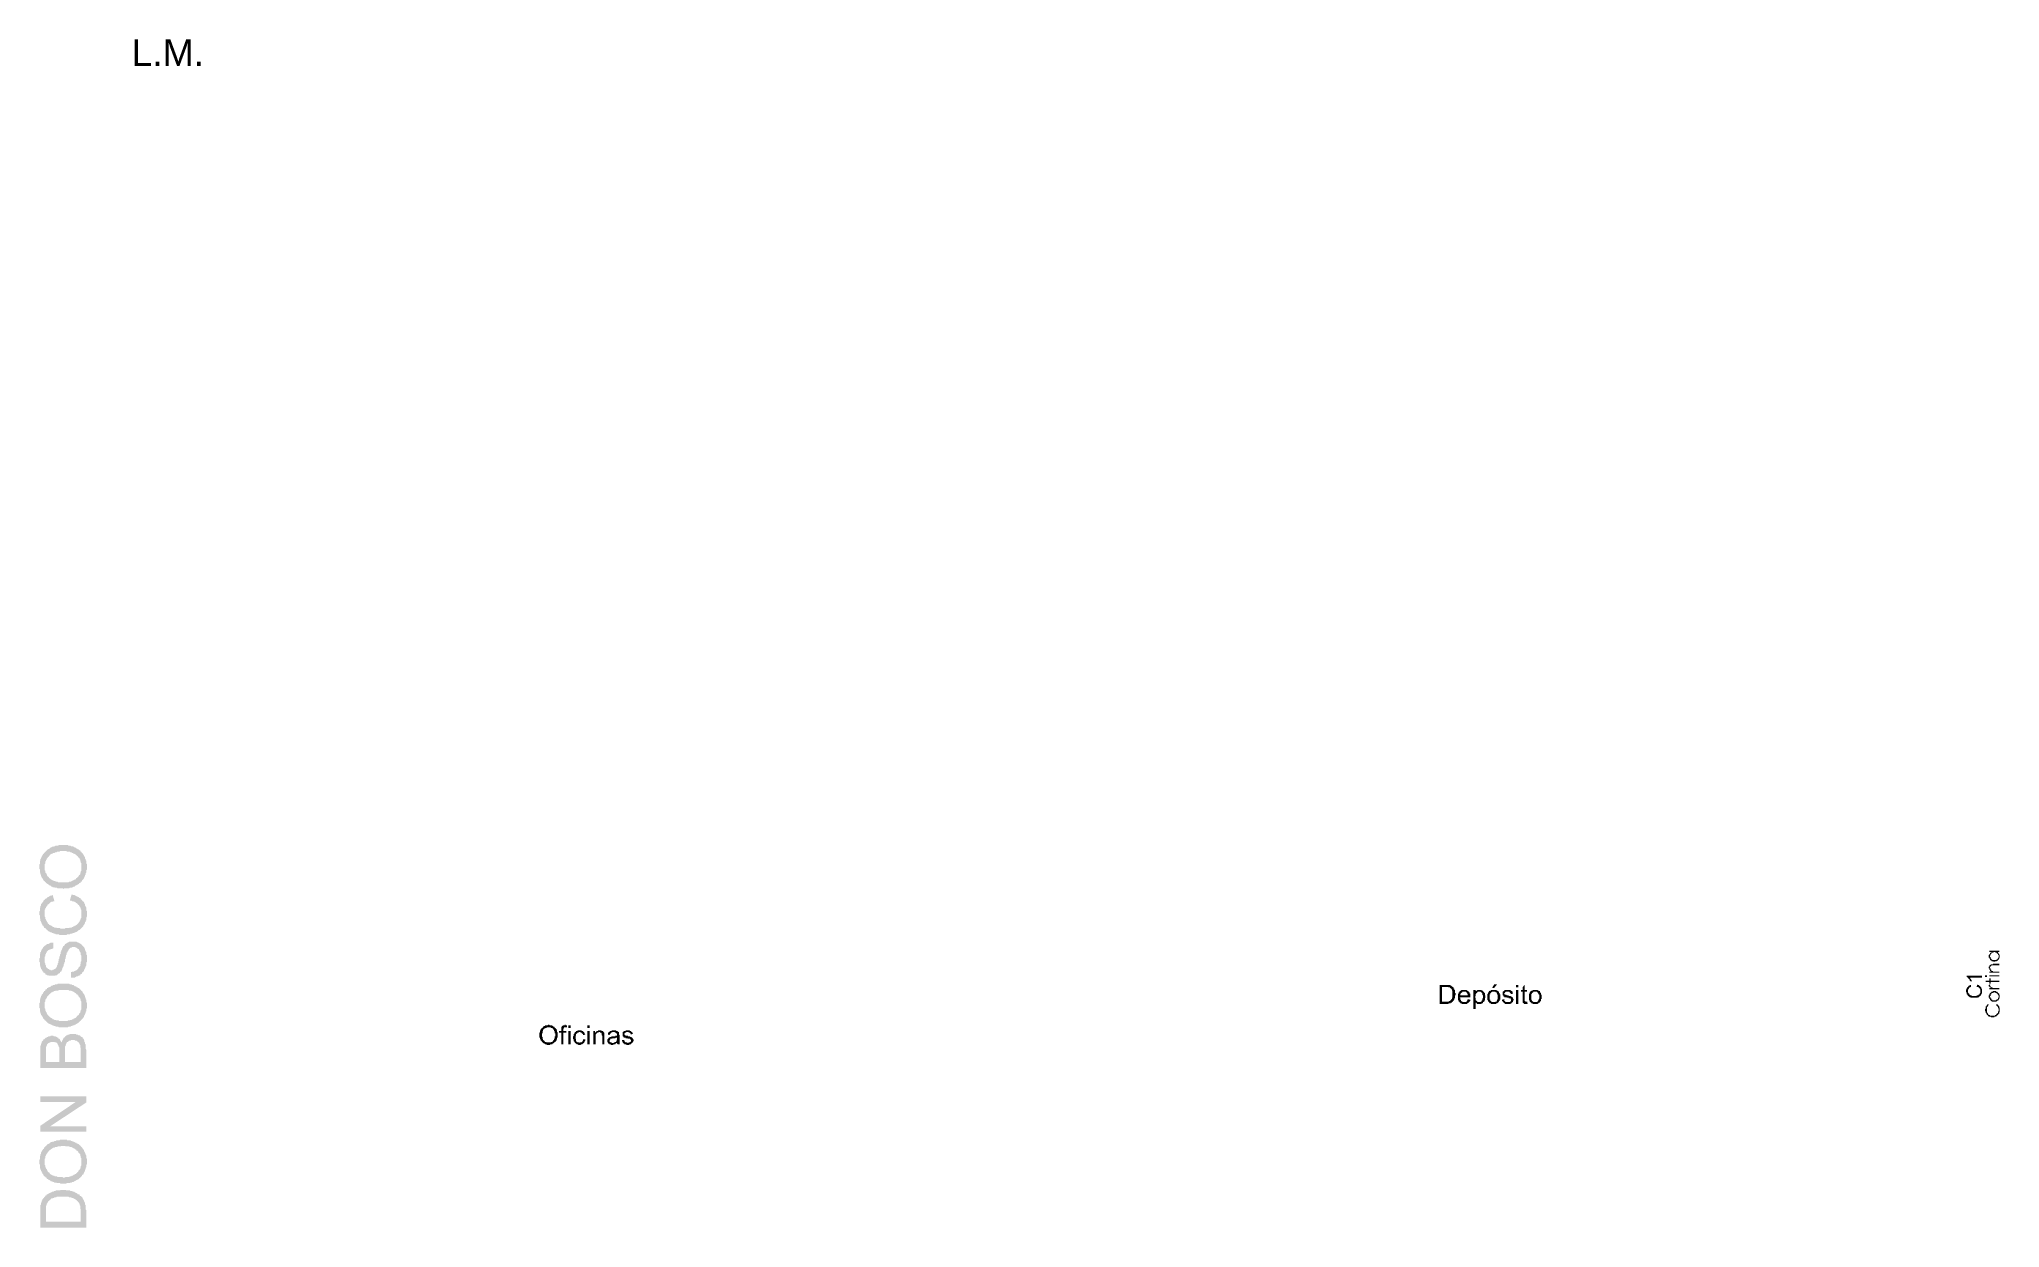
# Model space of a CAD drawing. Header units: inches. Extents: x 17 to 643, y -49 to 16.
# Drawn here: x 570.63 to 595.83, y -39.66 to -24.38 of the extents above; entities that cross this region are included whole.
import ezdxf

# ---------------------------------------------------------------- set-up
doc = ezdxf.new("R2010")
doc.units = ezdxf.units.IN
doc.header["$MEASUREMENT"] = 0
doc.layers.add('PDF_Rellenos sólidos', color=7, linetype='Continuous')
doc.layers.add('PDF_Texto', color=7, linetype='Continuous')
doc.styles.add('PDF Arial', font='arial.ttf')

msp = doc.modelspace()

# ---------------------------------------------------------------- texts
at = {"layer": 'PDF_Texto', "insert": (571.822, -24.728), "char_height": 0.3432, "attachment_point": 7, "style": 'PDF Arial'}
msp.add_mtext('L.M.', dxfattribs=at)

# ---------------------------------------------------------------- hatches: boundary and pattern name
at = {"layer": 'PDF_Rellenos sólidos', "transparency": 33554559}
h = msp.add_hatch(color=256, dxfattribs=at)
h.paths.add_polyline_path([(570.949, -35.307), (570.941, -35.299), (570.934, -35.299), (570.926, -35.299), (570.91, -35.299), (570.902, -35.299), (570.894, -35.299), (570.886, -35.299), (570.879, -35.299), (570.871, -35.299), (570.863, -35.292), (570.855, -35.292), (570.847, -35.292), (570.839, -35.292), (570.831, -35.284), (570.824, -35.284), (570.816, -35.284), (570.808, -35.284), (570.8, -35.276), (570.792, -35.276), (570.784, -35.268), (570.784, -35.268), (570.776, -35.26), (570.769, -35.26), (570.761, -35.26), (570.753, -35.252), (570.753, -35.244), (570.745, -35.244), (570.737, -35.237), (570.729, -35.237), (570.729, -35.229), (570.721, -35.229), (570.721, -35.221), (570.714, -35.221), (570.706, -35.213), (570.706, -35.205), (570.698, -35.205), (570.69, -35.197), (570.69, -35.189), (570.682, -35.182), (570.682, -35.174), (570.674, -35.174), (570.674, -35.166), (570.666, -35.158), (570.666, -35.15), (570.658, -35.142), (570.658, -35.134), (570.658, -35.127), (570.651, -35.119), (570.651, -35.111), (570.651, -35.103), (570.643, -35.095), (570.643, -35.087), (570.643, -35.079), (570.643, -35.072), (570.643, -35.064), (570.643, -35.056), (570.635, -35.048), (570.635, -35.04), (570.635, -35.032), (570.635, -35.024), (570.635, -35.024), (570.635, -35.017), (570.635, -35.009), (570.635, -34.993), (570.643, -34.985), (570.643, -34.977), (570.643, -34.969), (570.643, -34.961), (570.643, -34.954), (570.643, -34.946), (570.651, -34.938), (570.651, -34.93), (570.651, -34.922), (570.658, -34.914), (570.658, -34.906), (570.658, -34.906), (570.666, -34.899), (570.666, -34.891), (570.674, -34.883), (570.674, -34.875), (570.682, -34.867), (570.682, -34.859), (570.69, -34.851), (570.698, -34.851), (570.698, -34.844), (570.706, -34.836), (570.714, -34.828), (570.714, -34.828), (570.721, -34.82), (570.729, -34.812), (570.737, -34.804), (570.737, -34.804), (570.745, -34.796), (570.753, -34.796), (570.761, -34.789), (570.769, -34.789), (570.776, -34.781), (570.784, -34.773), (570.784, -34.773), (570.792, -34.773), (570.8, -34.765), (570.808, -34.765), (570.816, -34.765), (570.824, -34.757), (570.831, -34.757), (570.839, -34.757), (570.847, -34.749), (570.855, -34.749), (570.863, -34.749), (570.871, -34.749), (570.879, -34.749), (570.886, -34.741), (570.894, -34.741), (570.902, -34.741), (570.91, -34.741), (570.918, -34.741), (570.926, -34.741), (570.934, -34.741), (570.941, -34.741), (570.941, -34.741), (570.949, -34.741), (570.957, -34.741), (570.973, -34.741), (570.981, -34.741), (570.989, -34.741), (570.996, -34.741), (571.004, -34.741), (571.012, -34.749), (571.02, -34.749), (571.028, -34.749), (571.036, -34.749), (571.044, -34.757), (571.051, -34.757), (571.059, -34.757), (571.067, -34.757), (571.075, -34.765), (571.083, -34.765), (571.083, -34.773), (571.091, -34.773), (571.099, -34.773), (571.107, -34.781), (571.114, -34.781), (571.114, -34.789), (571.122, -34.789), (571.13, -34.796), (571.138, -34.796), (571.146, -34.804), (571.154, -34.812), (571.162, -34.812), (571.162, -34.82), (571.169, -34.828), (571.177, -34.828), (571.177, -34.836), (571.185, -34.844), (571.193, -34.851), (571.193, -34.851), (571.201, -34.859), (571.201, -34.867), (571.209, -34.875), (571.209, -34.883), (571.217, -34.883), (571.217, -34.891), (571.224, -34.899), (571.224, -34.906), (571.224, -34.914), (571.232, -34.922), (571.232, -34.93), (571.232, -34.938), (571.24, -34.946), (571.24, -34.954), (571.24, -34.961), (571.24, -34.969), (571.24, -34.977), (571.248, -34.985), (571.248, -34.993), (571.248, -35.001), (571.248, -35.009), (571.248, -35.017), (571.248, -35.024), (571.248, -35.032), (571.248, -35.04), (571.248, -35.048), (571.248, -35.056), (571.24, -35.064), (571.24, -35.072), (571.24, -35.079), (571.24, -35.087), (571.24, -35.095), (571.232, -35.103), (571.232, -35.111), (571.232, -35.119), (571.224, -35.127), (571.224, -35.134), (571.224, -35.142), (571.217, -35.15), (571.217, -35.158), (571.209, -35.166), (571.209, -35.166), (571.209, -35.174), (571.201, -35.174), (571.201, -35.182), (571.193, -35.189), (571.185, -35.197), (571.185, -35.205), (571.177, -35.213), (571.169, -35.213), (571.169, -35.221), (571.162, -35.229), (571.154, -35.229), (571.146, -35.237), (571.146, -35.244), (571.138, -35.244), (571.13, -35.252), (571.122, -35.252), (571.114, -35.26), (571.107, -35.26), (571.099, -35.268), (571.099, -35.268), (571.091, -35.276), (571.083, -35.276), (571.075, -35.276), (571.067, -35.284), (571.059, -35.284), (571.051, -35.292), (571.044, -35.292), (571.036, -35.292), (571.028, -35.292), (571.02, -35.299), (571.012, -35.299), (571.004, -35.299), (570.996, -35.299), (570.989, -35.299), (570.981, -35.299), (570.973, -35.299), (570.965, -35.299), (570.957, -35.299), (570.949, -35.307)], flags=0)
h.paths.add_polyline_path([(570.949, -35.221), (570.957, -35.221), (570.973, -35.221), (570.981, -35.221), (570.989, -35.221), (570.996, -35.221), (571.004, -35.221), (571.012, -35.221), (571.02, -35.213), (571.028, -35.213), (571.036, -35.213), (571.044, -35.213), (571.051, -35.205), (571.059, -35.205), (571.067, -35.197), (571.075, -35.197), (571.075, -35.197), (571.083, -35.189), (571.091, -35.189), (571.099, -35.182), (571.107, -35.182), (571.107, -35.174), (571.114, -35.166), (571.122, -35.166), (571.122, -35.158), (571.13, -35.158), (571.138, -35.15), (571.138, -35.142), (571.146, -35.134), (571.146, -35.127), (571.154, -35.127), (571.162, -35.119), (571.162, -35.111), (571.162, -35.103), (571.169, -35.095), (571.169, -35.087), (571.169, -35.079), (571.177, -35.072), (571.177, -35.064), (571.177, -35.056), (571.177, -35.048), (571.177, -35.04), (571.177, -35.032), (571.177, -35.024), (571.177, -35.024), (571.177, -35.017), (571.177, -35.009), (571.177, -35.001), (571.177, -34.993), (571.177, -34.985), (571.177, -34.977), (571.169, -34.969), (571.169, -34.961), (571.169, -34.954), (571.162, -34.946), (571.162, -34.938), (571.162, -34.93), (571.154, -34.922), (571.154, -34.914), (571.146, -34.906), (571.138, -34.906), (571.138, -34.899), (571.13, -34.891), (571.13, -34.883), (571.122, -34.883), (571.114, -34.875), (571.114, -34.875), (571.107, -34.867), (571.099, -34.867), (571.099, -34.859), (571.091, -34.859), (571.083, -34.851), (571.075, -34.851), (571.067, -34.844), (571.059, -34.844), (571.059, -34.844), (571.051, -34.836), (571.044, -34.836), (571.036, -34.836), (571.028, -34.828), (571.02, -34.828), (571.012, -34.828), (571.004, -34.828), (570.996, -34.828), (570.981, -34.82), (570.973, -34.82), (570.965, -34.82), (570.957, -34.82), (570.949, -34.82), (570.941, -34.82), (570.934, -34.82), (570.926, -34.82), (570.918, -34.82), (570.91, -34.82), (570.902, -34.82), (570.894, -34.828), (570.886, -34.828), (570.879, -34.828), (570.871, -34.828), (570.863, -34.828), (570.855, -34.836), (570.847, -34.836), (570.839, -34.836), (570.831, -34.844), (570.824, -34.844), (570.816, -34.844), (570.808, -34.851), (570.8, -34.851), (570.792, -34.859), (570.784, -34.859), (570.784, -34.867), (570.776, -34.867), (570.769, -34.875), (570.761, -34.883), (570.761, -34.891), (570.753, -34.891), (570.745, -34.899), (570.745, -34.906), (570.737, -34.914), (570.737, -34.914), (570.729, -34.922), (570.729, -34.93), (570.721, -34.938), (570.721, -34.946), (570.714, -34.954), (570.714, -34.961), (570.714, -34.969), (570.714, -34.977), (570.706, -34.985), (570.706, -34.993), (570.706, -35.001), (570.706, -35.009), (570.706, -35.017), (570.706, -35.024), (570.706, -35.032), (570.706, -35.04), (570.706, -35.048), (570.706, -35.056), (570.706, -35.064), (570.714, -35.072), (570.714, -35.079), (570.714, -35.087), (570.714, -35.095), (570.721, -35.103), (570.721, -35.103), (570.729, -35.111), (570.729, -35.119), (570.737, -35.127), (570.737, -35.134), (570.745, -35.142), (570.745, -35.15), (570.753, -35.15), (570.761, -35.158), (570.761, -35.166), (570.769, -35.166), (570.769, -35.174), (570.776, -35.174), (570.784, -35.182), (570.784, -35.182), (570.792, -35.189), (570.8, -35.189), (570.808, -35.197), (570.808, -35.197), (570.816, -35.197), (570.824, -35.205), (570.831, -35.205), (570.839, -35.205), (570.847, -35.213), (570.855, -35.213), (570.863, -35.213), (570.871, -35.213), (570.879, -35.221), (570.886, -35.221), (570.894, -35.221), (570.902, -35.221), (570.918, -35.221), (570.926, -35.221), (570.934, -35.221), (570.941, -35.221), (570.949, -35.221)], flags=0)
for points in [[(571.028, -35.457), (571.051, -35.378), (571.059, -35.378), (571.067, -35.378), (571.075, -35.386), (571.083, -35.386), (571.091, -35.386), (571.099, -35.394), (571.107, -35.394), (571.114, -35.402), (571.122, -35.402), (571.13, -35.41), (571.138, -35.41), (571.146, -35.417), (571.146, -35.417), (571.154, -35.425), (571.162, -35.425), (571.169, -35.433), (571.169, -35.441), (571.177, -35.441), (571.185, -35.449), (571.185, -35.457), (571.193, -35.457), (571.193, -35.465), (571.201, -35.472), (571.209, -35.472), (571.209, -35.48), (571.217, -35.488), (571.217, -35.496), (571.224, -35.504), (571.224, -35.512), (571.224, -35.52), (571.232, -35.527), (571.232, -35.535), (571.232, -35.535), (571.24, -35.543), (571.24, -35.551), (571.24, -35.559), (571.24, -35.567), (571.24, -35.582), (571.248, -35.59), (571.248, -35.598), (571.248, -35.606), (571.248, -35.614), (571.248, -35.622), (571.248, -35.63), (571.248, -35.637), (571.248, -35.645), (571.248, -35.653), (571.248, -35.661), (571.24, -35.677), (571.24, -35.685), (571.24, -35.692), (571.24, -35.7), (571.24, -35.708), (571.232, -35.716), (571.232, -35.724), (571.232, -35.732), (571.224, -35.732), (571.224, -35.74), (571.224, -35.747), (571.217, -35.755), (571.217, -35.763), (571.209, -35.771), (571.209, -35.771), (571.201, -35.779), (571.201, -35.787), (571.193, -35.795), (571.185, -35.803), (571.185, -35.803), (571.177, -35.81), (571.169, -35.818), (571.169, -35.818), (571.162, -35.826), (571.154, -35.834), (571.146, -35.834), (571.138, -35.842), (571.138, -35.842), (571.13, -35.85), (571.122, -35.85), (571.114, -35.858), (571.107, -35.858), (571.099, -35.865), (571.099, -35.865), (571.091, -35.865), (571.083, -35.873), (571.075, -35.873), (571.067, -35.873), (571.059, -35.881), (571.051, -35.881), (571.044, -35.881), (571.036, -35.881), (571.028, -35.889), (571.02, -35.889), (571.012, -35.889), (571.004, -35.889), (570.996, -35.889), (570.989, -35.897), (570.981, -35.897), (570.973, -35.897), (570.965, -35.897), (570.957, -35.897), (570.941, -35.897), (570.941, -35.897), (570.926, -35.897), (570.918, -35.897), (570.91, -35.897), (570.902, -35.897), (570.894, -35.897), (570.886, -35.889), (570.879, -35.889), (570.871, -35.889), (570.863, -35.889), (570.855, -35.889), (570.847, -35.889), (570.839, -35.881), (570.831, -35.881), (570.824, -35.881), (570.816, -35.873), (570.808, -35.873), (570.8, -35.873), (570.792, -35.865), (570.784, -35.865), (570.776, -35.865), (570.776, -35.858), (570.769, -35.858), (570.761, -35.85), (570.753, -35.85), (570.745, -35.842), (570.745, -35.842), (570.737, -35.834), (570.729, -35.826), (570.721, -35.826), (570.721, -35.818), (570.714, -35.81), (570.706, -35.81), (570.698, -35.803), (570.698, -35.795), (570.69, -35.787), (570.69, -35.779), (570.682, -35.779), (570.674, -35.771), (570.674, -35.763), (570.674, -35.763), (570.666, -35.755), (570.666, -35.747), (570.666, -35.74), (570.658, -35.732), (570.658, -35.724), (570.651, -35.716), (570.651, -35.708), (570.651, -35.7), (570.651, -35.692), (570.643, -35.685), (570.643, -35.677), (570.643, -35.669), (570.643, -35.661), (570.643, -35.653), (570.643, -35.645), (570.635, -35.637), (570.635, -35.63), (570.635, -35.622), (570.635, -35.622), (570.635, -35.606), (570.635, -35.598), (570.643, -35.59), (570.643, -35.582), (570.643, -35.575), (570.643, -35.567), (570.643, -35.559), (570.643, -35.551), (570.651, -35.543), (570.651, -35.535), (570.651, -35.527), (570.658, -35.52), (570.658, -35.512), (570.658, -35.504), (570.666, -35.496), (570.666, -35.496), (570.674, -35.488), (570.674, -35.48), (570.682, -35.472), (570.682, -35.472), (570.69, -35.465), (570.69, -35.457), (570.698, -35.449), (570.706, -35.449), (570.706, -35.441), (570.714, -35.433), (570.721, -35.433), (570.729, -35.425), (570.737, -35.417), (570.737, -35.417), (570.745, -35.41), (570.753, -35.41), (570.761, -35.402), (570.769, -35.402), (570.776, -35.394), (570.784, -35.394), (570.792, -35.394), (570.8, -35.386), (570.808, -35.386), (570.808, -35.386), (570.831, -35.465), (570.816, -35.465), (570.808, -35.472), (570.8, -35.472), (570.792, -35.472), (570.784, -35.48), (570.776, -35.48), (570.769, -35.488), (570.769, -35.488), (570.761, -35.496), (570.753, -35.504), (570.745, -35.504), (570.745, -35.512), (570.737, -35.52), (570.737, -35.52), (570.729, -35.527), (570.729, -35.535), (570.721, -35.543), (570.721, -35.551), (570.714, -35.551), (570.714, -35.559), (570.714, -35.567), (570.706, -35.575), (570.706, -35.582), (570.706, -35.59), (570.706, -35.606), (570.706, -35.614), (570.706, -35.622), (570.706, -35.63), (570.706, -35.637), (570.706, -35.645), (570.706, -35.653), (570.706, -35.661), (570.714, -35.669), (570.714, -35.677), (570.714, -35.685), (570.714, -35.692), (570.721, -35.7), (570.721, -35.708), (570.729, -35.716), (570.729, -35.724), (570.737, -35.724), (570.737, -35.732), (570.745, -35.74), (570.745, -35.747), (570.753, -35.755), (570.761, -35.755), (570.761, -35.763), (570.769, -35.771), (570.776, -35.771), (570.784, -35.779), (570.792, -35.779), (570.8, -35.787), (570.808, -35.787), (570.808, -35.795), (570.816, -35.795), (570.824, -35.795), (570.831, -35.803), (570.839, -35.803), (570.847, -35.803), (570.855, -35.803), (570.863, -35.81), (570.871, -35.81), (570.879, -35.81), (570.886, -35.81), (570.894, -35.81), (570.902, -35.81), (570.91, -35.818), (570.918, -35.818), (570.926, -35.818), (570.934, -35.818), (570.934, -35.818), (570.949, -35.818), (570.957, -35.818), (570.965, -35.818), (570.973, -35.81), (570.981, -35.81), (570.989, -35.81), (570.996, -35.81), (571.004, -35.81), (571.012, -35.81), (571.02, -35.81), (571.028, -35.803), (571.036, -35.803), (571.044, -35.803), (571.051, -35.803), (571.059, -35.795), (571.067, -35.795), (571.067, -35.795), (571.075, -35.787), (571.083, -35.787), (571.091, -35.779), (571.099, -35.779), (571.107, -35.771), (571.114, -35.771), (571.122, -35.763), (571.122, -35.763), (571.13, -35.755), (571.138, -35.747), (571.138, -35.74), (571.146, -35.74), (571.146, -35.732), (571.154, -35.724), (571.154, -35.716), (571.162, -35.708), (571.162, -35.7), (571.169, -35.692), (571.169, -35.692), (571.169, -35.685), (571.177, -35.677), (571.177, -35.669), (571.177, -35.661), (571.177, -35.653), (571.177, -35.645), (571.177, -35.637), (571.177, -35.63), (571.177, -35.614), (571.177, -35.606), (571.177, -35.598), (571.177, -35.59), (571.177, -35.582), (571.177, -35.575), (571.169, -35.567), (571.169, -35.559), (571.169, -35.551), (571.162, -35.543), (571.162, -35.543), (571.154, -35.535), (571.154, -35.527), (571.146, -35.52), (571.146, -35.512), (571.138, -35.512), (571.13, -35.504), (571.13, -35.496), (571.122, -35.496), (571.114, -35.488), (571.107, -35.488), (571.107, -35.48), (571.099, -35.48), (571.091, -35.472), (571.083, -35.472), (571.075, -35.465), (571.067, -35.465), (571.059, -35.465), (571.051, -35.457), (571.044, -35.457), (571.028, -35.457), (571.028, -35.457)], [(571.044, -36.447), (571.044, -36.376), (571.051, -36.376), (571.059, -36.368), (571.067, -36.368), (571.075, -36.368), (571.083, -36.368), (571.091, -36.361), (571.099, -36.361), (571.107, -36.353), (571.107, -36.353), (571.114, -36.353), (571.122, -36.345), (571.122, -36.345), (571.13, -36.337), (571.138, -36.329), (571.138, -36.321), (571.146, -36.313), (571.146, -36.313), (571.154, -36.306), (571.162, -36.298), (571.162, -36.29), (571.162, -36.282), (571.162, -36.274), (571.169, -36.266), (571.169, -36.258), (571.169, -36.251), (571.169, -36.243), (571.177, -36.235), (571.177, -36.227), (571.177, -36.219), (571.177, -36.211), (571.177, -36.203), (571.177, -36.203), (571.177, -36.196), (571.177, -36.18), (571.177, -36.172), (571.177, -36.164), (571.169, -36.156), (571.169, -36.148), (571.169, -36.141), (571.169, -36.133), (571.169, -36.125), (571.162, -36.125), (571.162, -36.117), (571.154, -36.109), (571.154, -36.101), (571.146, -36.093), (571.146, -36.085), (571.138, -36.078), (571.13, -36.078), (571.13, -36.07), (571.122, -36.07), (571.114, -36.062), (571.107, -36.062), (571.099, -36.054), (571.091, -36.054), (571.083, -36.054), (571.075, -36.054), (571.067, -36.054), (571.059, -36.054), (571.051, -36.062), (571.044, -36.062), (571.036, -36.062), (571.028, -36.07), (571.028, -36.07), (571.02, -36.078), (571.02, -36.078), (571.012, -36.085), (571.012, -36.093), (571.004, -36.101), (571.004, -36.109), (570.996, -36.117), (570.996, -36.125), (570.989, -36.125), (570.989, -36.133), (570.989, -36.141), (570.989, -36.141), (570.989, -36.148), (570.981, -36.156), (570.981, -36.164), (570.981, -36.172), (570.973, -36.18), (570.973, -36.196), (570.973, -36.203), (570.965, -36.211), (570.965, -36.227), (570.965, -36.227), (570.965, -36.243), (570.957, -36.251), (570.957, -36.258), (570.957, -36.266), (570.949, -36.282), (570.949, -36.29), (570.949, -36.298), (570.941, -36.306), (570.941, -36.313), (570.941, -36.313), (570.934, -36.321), (570.934, -36.329), (570.934, -36.337), (570.934, -36.337), (570.926, -36.345), (570.926, -36.353), (570.918, -36.361), (570.918, -36.368), (570.91, -36.368), (570.902, -36.376), (570.902, -36.384), (570.894, -36.392), (570.886, -36.392), (570.879, -36.4), (570.879, -36.4), (570.871, -36.408), (570.863, -36.408), (570.863, -36.416), (570.855, -36.416), (570.847, -36.416), (570.839, -36.423), (570.831, -36.423), (570.824, -36.423), (570.816, -36.423), (570.808, -36.423), (570.8, -36.423), (570.792, -36.423), (570.784, -36.423), (570.776, -36.423), (570.769, -36.423), (570.761, -36.423), (570.753, -36.416), (570.745, -36.416), (570.737, -36.416), (570.729, -36.408), (570.721, -36.408), (570.714, -36.4), (570.714, -36.392), (570.706, -36.392), (570.698, -36.384), (570.69, -36.384), (570.69, -36.376), (570.682, -36.368), (570.674, -36.361), (570.674, -36.353), (570.666, -36.345), (570.666, -36.337), (570.658, -36.337), (570.658, -36.329), (570.658, -36.321), (570.651, -36.313), (570.651, -36.306), (570.651, -36.298), (570.643, -36.29), (570.643, -36.282), (570.643, -36.274), (570.643, -36.266), (570.643, -36.258), (570.643, -36.251), (570.635, -36.243), (570.635, -36.235), (570.635, -36.227), (570.635, -36.219), (570.635, -36.211), (570.635, -36.203), (570.643, -36.196), (570.643, -36.18), (570.643, -36.172), (570.643, -36.164), (570.643, -36.156), (570.643, -36.148), (570.643, -36.141), (570.651, -36.133), (570.651, -36.125), (570.651, -36.117), (570.658, -36.117), (570.658, -36.109), (570.658, -36.101), (570.666, -36.093), (570.666, -36.085), (570.674, -36.078), (570.674, -36.07), (570.682, -36.07), (570.682, -36.062), (570.69, -36.054), (570.698, -36.046), (570.698, -36.046), (570.706, -36.038), (570.714, -36.03), (570.721, -36.03), (570.721, -36.023), (570.729, -36.023), (570.737, -36.015), (570.745, -36.015), (570.753, -36.015), (570.761, -36.007), (570.761, -36.007), (570.769, -36.007), (570.776, -35.999), (570.784, -35.999), (570.792, -35.999), (570.808, -35.999), (570.816, -35.999), (570.816, -35.999), (570.816, -36.07), (570.808, -36.07), (570.8, -36.078), (570.792, -36.078), (570.784, -36.078), (570.776, -36.085), (570.769, -36.085), (570.761, -36.085), (570.761, -36.093), (570.753, -36.093), (570.745, -36.101), (570.737, -36.109), (570.737, -36.109), (570.729, -36.117), (570.729, -36.125), (570.721, -36.133), (570.721, -36.133), (570.721, -36.141), (570.714, -36.148), (570.714, -36.156), (570.714, -36.164), (570.714, -36.172), (570.706, -36.18), (570.706, -36.188), (570.706, -36.203), (570.706, -36.211), (570.706, -36.219), (570.706, -36.227), (570.706, -36.235), (570.706, -36.243), (570.706, -36.251), (570.714, -36.266), (570.714, -36.274), (570.714, -36.282), (570.714, -36.282), (570.721, -36.29), (570.721, -36.298), (570.721, -36.306), (570.729, -36.313), (570.729, -36.313), (570.729, -36.321), (570.737, -36.321), (570.745, -36.329), (570.753, -36.337), (570.761, -36.337), (570.761, -36.345), (570.769, -36.345), (570.776, -36.345), (570.784, -36.353), (570.792, -36.353), (570.792, -36.353), (570.8, -36.353), (570.808, -36.345), (570.816, -36.345), (570.824, -36.345), (570.831, -36.337), (570.839, -36.337), (570.847, -36.329), (570.847, -36.329), (570.847, -36.321), (570.855, -36.321), (570.855, -36.313), (570.855, -36.313), (570.863, -36.306), (570.863, -36.298), (570.863, -36.29), (570.871, -36.282), (570.871, -36.274), (570.871, -36.266), (570.879, -36.258), (570.879, -36.251), (570.879, -36.235), (570.886, -36.227), (570.886, -36.219), (570.886, -36.211), (570.894, -36.196), (570.894, -36.188), (570.894, -36.18), (570.902, -36.164), (570.902, -36.156), (570.902, -36.148), (570.91, -36.141), (570.91, -36.133), (570.91, -36.125), (570.91, -36.117), (570.918, -36.109), (570.918, -36.101), (570.918, -36.101), (570.918, -36.093), (570.926, -36.085), (570.926, -36.085), (570.926, -36.078), (570.934, -36.07), (570.934, -36.062), (570.941, -36.054), (570.941, -36.046), (570.949, -36.038), (570.957, -36.038), (570.957, -36.03), (570.965, -36.023), (570.965, -36.015), (570.973, -36.015), (570.981, -36.007), (570.989, -36.007), (570.989, -36.007), (570.996, -35.999), (570.996, -35.999), (571.004, -35.991), (571.012, -35.991), (571.02, -35.983), (571.028, -35.983), (571.036, -35.983), (571.044, -35.983), (571.051, -35.983), (571.059, -35.983), (571.067, -35.983), (571.075, -35.983), (571.083, -35.983), (571.091, -35.983), (571.099, -35.983), (571.107, -35.983), (571.114, -35.983), (571.122, -35.991), (571.13, -35.991), (571.138, -35.999), (571.146, -35.999), (571.154, -36.007), (571.162, -36.007), (571.162, -36.015), (571.169, -36.015), (571.177, -36.023), (571.185, -36.023), (571.185, -36.03), (571.193, -36.038), (571.201, -36.046), (571.201, -36.046), (571.209, -36.054), (571.217, -36.062), (571.217, -36.07), (571.224, -36.078), (571.224, -36.085), (571.224, -36.093), (571.232, -36.101), (571.232, -36.109), (571.232, -36.109), (571.24, -36.117), (571.24, -36.125), (571.24, -36.133), (571.24, -36.141), (571.24, -36.148), (571.248, -36.156), (571.248, -36.172), (571.248, -36.18), (571.248, -36.188), (571.248, -36.196), (571.248, -36.196), (571.248, -36.203), (571.248, -36.219), (571.248, -36.227), (571.248, -36.235), (571.248, -36.243), (571.24, -36.251), (571.24, -36.258), (571.24, -36.266), (571.24, -36.274), (571.24, -36.282), (571.24, -36.29), (571.232, -36.298), (571.232, -36.306), (571.232, -36.313), (571.224, -36.321), (571.224, -36.329), (571.224, -36.329), (571.217, -36.337), (571.217, -36.345), (571.209, -36.353), (571.209, -36.361), (571.201, -36.368), (571.201, -36.376), (571.193, -36.376), (571.185, -36.384), (571.185, -36.392), (571.177, -36.4), (571.169, -36.4), (571.162, -36.408), (571.162, -36.416), (571.154, -36.416), (571.146, -36.423), (571.138, -36.423), (571.13, -36.431), (571.122, -36.431), (571.114, -36.431), (571.107, -36.439), (571.107, -36.439), (571.099, -36.439), (571.091, -36.447), (571.083, -36.447), (571.067, -36.447), (571.059, -36.447), (571.051, -36.447), (571.044, -36.447)], [(595.701, -36.384), (595.701, -36.368), (595.724, -36.368), (595.716, -36.368), (595.716, -36.361), (595.716, -36.361), (595.716, -36.361), (595.709, -36.361), (595.709, -36.353), (595.709, -36.353), (595.709, -36.353), (595.709, -36.353), (595.709, -36.353), (595.701, -36.345), (595.701, -36.345), (595.701, -36.345), (595.701, -36.345), (595.701, -36.337), (595.701, -36.337), (595.701, -36.337), (595.701, -36.337), (595.701, -36.329), (595.693, -36.329), (595.693, -36.329), (595.693, -36.321), (595.693, -36.321), (595.693, -36.321), (595.693, -36.321), (595.693, -36.313), (595.693, -36.313), (595.693, -36.313), (595.693, -36.306), (595.701, -36.306), (595.701, -36.306), (595.701, -36.298), (595.701, -36.298), (595.701, -36.298), (595.701, -36.298), (595.701, -36.29), (595.701, -36.29), (595.701, -36.29), (595.709, -36.29), (595.709, -36.29), (595.709, -36.282), (595.709, -36.282), (595.716, -36.282), (595.716, -36.282), (595.716, -36.282), (595.716, -36.274), (595.724, -36.274), (595.724, -36.274), (595.724, -36.274), (595.724, -36.274), (595.724, -36.274), (595.732, -36.274), (595.732, -36.274), (595.732, -36.274), (595.74, -36.274), (595.74, -36.274), (595.74, -36.274), (595.74, -36.274), (595.748, -36.274), (595.748, -36.266), (595.756, -36.266), (595.756, -36.266), (595.756, -36.266), (595.764, -36.266), (595.764, -36.266), (595.827, -36.266), (595.827, -36.29), (595.764, -36.29), (595.764, -36.29), (595.764, -36.29), (595.756, -36.29), (595.756, -36.29), (595.748, -36.29), (595.748, -36.29), (595.748, -36.29), (595.748, -36.29), (595.74, -36.29), (595.74, -36.29), (595.74, -36.29), (595.74, -36.29), (595.74, -36.29), (595.732, -36.29), (595.732, -36.29), (595.732, -36.29), (595.724, -36.29), (595.724, -36.29), (595.724, -36.298), (595.724, -36.298), (595.716, -36.298), (595.716, -36.298), (595.716, -36.298), (595.716, -36.298), (595.716, -36.306), (595.716, -36.306), (595.716, -36.306), (595.709, -36.313), (595.709, -36.313), (595.709, -36.313), (595.709, -36.313), (595.709, -36.321), (595.709, -36.321), (595.709, -36.321), (595.709, -36.329), (595.709, -36.329), (595.709, -36.329), (595.716, -36.329), (595.716, -36.337), (595.716, -36.337), (595.716, -36.337), (595.716, -36.345), (595.716, -36.345), (595.716, -36.345), (595.724, -36.345), (595.724, -36.345), (595.724, -36.353), (595.724, -36.353), (595.724, -36.353), (595.724, -36.353), (595.732, -36.361), (595.732, -36.361), (595.732, -36.361), (595.732, -36.361), (595.74, -36.361), (595.74, -36.361), (595.74, -36.361), (595.748, -36.361), (595.748, -36.361), (595.748, -36.368), (595.748, -36.368), (595.748, -36.368), (595.756, -36.368), (595.756, -36.368), (595.756, -36.368), (595.756, -36.368), (595.764, -36.368), (595.764, -36.368), (595.764, -36.368), (595.771, -36.368), (595.771, -36.368), (595.779, -36.368), (595.779, -36.368), (595.779, -36.368), (595.827, -36.368), (595.827, -36.384)], [(595.536, -36.565), (595.544, -36.534), (595.544, -36.534), (595.551, -36.541), (595.551, -36.541), (595.551, -36.541), (595.559, -36.541), (595.559, -36.541), (595.559, -36.541), (595.567, -36.541), (595.567, -36.549), (595.567, -36.549), (595.567, -36.549), (595.575, -36.549), (595.575, -36.549), (595.575, -36.549), (595.583, -36.557), (595.583, -36.557), (595.583, -36.557), (595.583, -36.557), (595.583, -36.557), (595.591, -36.565), (595.591, -36.565), (595.591, -36.565), (595.591, -36.565), (595.591, -36.573), (595.599, -36.573), (595.599, -36.573), (595.599, -36.573), (595.599, -36.581), (595.599, -36.581), (595.599, -36.581), (595.599, -36.589), (595.606, -36.589), (595.606, -36.589), (595.606, -36.596), (595.606, -36.596), (595.606, -36.596), (595.606, -36.604), (595.606, -36.604), (595.606, -36.604), (595.606, -36.612), (595.606, -36.612), (595.606, -36.612), (595.606, -36.62), (595.606, -36.62), (595.606, -36.62), (595.606, -36.628), (595.606, -36.628), (595.606, -36.636), (595.606, -36.636), (595.606, -36.636), (595.606, -36.644), (595.606, -36.644), (595.606, -36.644), (595.606, -36.651), (595.606, -36.651), (595.599, -36.651), (595.599, -36.659), (595.599, -36.659), (595.599, -36.659), (595.599, -36.659), (595.599, -36.667), (595.599, -36.667), (595.591, -36.667), (595.591, -36.667), (595.591, -36.675), (595.591, -36.675), (595.591, -36.675), (595.583, -36.683), (595.583, -36.683), (595.583, -36.683), (595.583, -36.683), (595.575, -36.683), (595.575, -36.691), (595.575, -36.691), (595.575, -36.691), (595.567, -36.691), (595.567, -36.691), (595.567, -36.699), (595.559, -36.699), (595.559, -36.699), (595.559, -36.699), (595.551, -36.699), (595.551, -36.699), (595.551, -36.699), (595.544, -36.706), (595.544, -36.706), (595.544, -36.706), (595.536, -36.706), (595.536, -36.706), (595.536, -36.706), (595.528, -36.706), (595.528, -36.706), (595.528, -36.706), (595.52, -36.706), (595.52, -36.706), (595.52, -36.706), (595.512, -36.706), (595.512, -36.706), (595.512, -36.706), (595.504, -36.706), (595.504, -36.706), (595.504, -36.706), (595.496, -36.706), (595.496, -36.706), (595.496, -36.706), (595.489, -36.706), (595.489, -36.706), (595.481, -36.706), (595.481, -36.706), (595.481, -36.706), (595.473, -36.706), (595.473, -36.706), (595.473, -36.706), (595.465, -36.706), (595.465, -36.706), (595.465, -36.706), (595.457, -36.699), (595.457, -36.699), (595.457, -36.699), (595.457, -36.699), (595.449, -36.699), (595.449, -36.699), (595.449, -36.699), (595.449, -36.699), (595.441, -36.691), (595.441, -36.691), (595.441, -36.691), (595.434, -36.691), (595.434, -36.691), (595.434, -36.683), (595.434, -36.683), (595.426, -36.683), (595.426, -36.683), (595.426, -36.675), (595.426, -36.675), (595.426, -36.675), (595.418, -36.675), (595.418, -36.667), (595.418, -36.667), (595.418, -36.667), (595.418, -36.659), (595.418, -36.659), (595.41, -36.659), (595.41, -36.651), (595.41, -36.651), (595.41, -36.651), (595.41, -36.644), (595.41, -36.644), (595.41, -36.644), (595.41, -36.636), (595.41, -36.636), (595.402, -36.636), (595.402, -36.628), (595.402, -36.628), (595.402, -36.628), (595.402, -36.62), (595.402, -36.62), (595.402, -36.62), (595.402, -36.62), (595.402, -36.612), (595.402, -36.612), (595.402, -36.604), (595.402, -36.604), (595.402, -36.604), (595.402, -36.596), (595.41, -36.596), (595.41, -36.596), (595.41, -36.589), (595.41, -36.589), (595.41, -36.589), (595.41, -36.581), (595.41, -36.581), (595.41, -36.581), (595.41, -36.581), (595.418, -36.573), (595.418, -36.573), (595.418, -36.573), (595.418, -36.565), (595.418, -36.565), (595.418, -36.565), (595.426, -36.565), (595.426, -36.565), (595.426, -36.557), (595.426, -36.557), (595.434, -36.557), (595.434, -36.557), (595.434, -36.549), (595.434, -36.549), (595.441, -36.549), (595.441, -36.549), (595.441, -36.549), (595.449, -36.549), (595.449, -36.541), (595.449, -36.541), (595.457, -36.541), (595.457, -36.541), (595.457, -36.541), (595.465, -36.541), (595.465, -36.541), (595.465, -36.565), (595.465, -36.565), (595.465, -36.565), (595.457, -36.565), (595.457, -36.573), (595.457, -36.573), (595.449, -36.573), (595.449, -36.573), (595.449, -36.573), (595.441, -36.573), (595.441, -36.581), (595.441, -36.581), (595.441, -36.581), (595.441, -36.581), (595.434, -36.589), (595.434, -36.589), (595.434, -36.589), (595.434, -36.589), (595.434, -36.596), (595.434, -36.596), (595.426, -36.596), (595.426, -36.604), (595.426, -36.604), (595.426, -36.604), (595.426, -36.612), (595.426, -36.612), (595.426, -36.612), (595.426, -36.62), (595.426, -36.62), (595.426, -36.62), (595.426, -36.628), (595.426, -36.628), (595.426, -36.636), (595.426, -36.636), (595.426, -36.636), (595.434, -36.644), (595.434, -36.644), (595.434, -36.644), (595.434, -36.644), (595.434, -36.651), (595.434, -36.651), (595.434, -36.651), (595.441, -36.651), (595.441, -36.659), (595.441, -36.659), (595.441, -36.659), (595.441, -36.667), (595.449, -36.667), (595.449, -36.667), (595.449, -36.667), (595.449, -36.667), (595.457, -36.675), (595.457, -36.675), (595.457, -36.675), (595.465, -36.675), (595.465, -36.675), (595.465, -36.675), (595.473, -36.675), (595.473, -36.675), (595.473, -36.683), (595.481, -36.683), (595.481, -36.683), (595.481, -36.683), (595.489, -36.683), (595.489, -36.683), (595.489, -36.683), (595.496, -36.683), (595.496, -36.683), (595.496, -36.683), (595.504, -36.683), (595.504, -36.683), (595.504, -36.683), (595.512, -36.683), (595.512, -36.683), (595.52, -36.683), (595.52, -36.683), (595.52, -36.683), (595.528, -36.683), (595.528, -36.683), (595.528, -36.683), (595.536, -36.683), (595.536, -36.683), (595.536, -36.675), (595.544, -36.675), (595.544, -36.675), (595.544, -36.675), (595.544, -36.675), (595.551, -36.675), (595.551, -36.675), (595.551, -36.675), (595.559, -36.675), (595.559, -36.667), (595.559, -36.667), (595.559, -36.667), (595.567, -36.667), (595.567, -36.667), (595.567, -36.659), (595.567, -36.659), (595.575, -36.659), (595.575, -36.659), (595.575, -36.651), (595.575, -36.651), (595.575, -36.651), (595.575, -36.651), (595.583, -36.644), (595.583, -36.644), (595.583, -36.644), (595.583, -36.636), (595.583, -36.636), (595.583, -36.636), (595.583, -36.628), (595.583, -36.628), (595.583, -36.628), (595.583, -36.62), (595.583, -36.62), (595.583, -36.62), (595.583, -36.612), (595.583, -36.612), (595.583, -36.604), (595.583, -36.604), (595.583, -36.604), (595.583, -36.604), (595.583, -36.596), (595.583, -36.596), (595.583, -36.596), (595.575, -36.589), (595.575, -36.589), (595.575, -36.589), (595.575, -36.581), (595.575, -36.581), (595.567, -36.581), (595.567, -36.581), (595.567, -36.581), (595.567, -36.573), (595.567, -36.573), (595.559, -36.573), (595.559, -36.573), (595.559, -36.573), (595.551, -36.565), (595.551, -36.565), (595.551, -36.565), (595.544, -36.565), (595.544, -36.565), (595.544, -36.565), (595.536, -36.565), (595.536, -36.565), (595.536, -36.565)], [(595.606, -36.423), (595.606, -36.447), (595.449, -36.447), (595.449, -36.447), (595.457, -36.447), (595.457, -36.455), (595.457, -36.455), (595.457, -36.455), (595.457, -36.463), (595.465, -36.463), (595.465, -36.463), (595.465, -36.471), (595.465, -36.471), (595.465, -36.471), (595.465, -36.471), (595.473, -36.478), (595.473, -36.478), (595.473, -36.478), (595.473, -36.486), (595.473, -36.486), (595.473, -36.486), (595.481, -36.494), (595.481, -36.494), (595.481, -36.494), (595.481, -36.494), (595.457, -36.494), (595.457, -36.494), (595.457, -36.494), (595.449, -36.486), (595.449, -36.486), (595.449, -36.486), (595.449, -36.478), (595.449, -36.478), (595.449, -36.478), (595.441, -36.471), (595.441, -36.471), (595.441, -36.471), (595.441, -36.471), (595.441, -36.463), (595.434, -36.463), (595.434, -36.463), (595.434, -36.463), (595.434, -36.455), (595.426, -36.455), (595.426, -36.455), (595.426, -36.455), (595.426, -36.447), (595.418, -36.447), (595.418, -36.447), (595.418, -36.447), (595.418, -36.439), (595.41, -36.439), (595.41, -36.439), (595.41, -36.439), (595.41, -36.439), (595.41, -36.423)], [(595.654, -36.502), (595.654, -36.486), (595.701, -36.486), (595.701, -36.455), (595.716, -36.455), (595.716, -36.486), (595.827, -36.486), (595.827, -36.502), (595.716, -36.502), (595.716, -36.526), (595.701, -36.526), (595.701, -36.502)], [(595.701, -36.596), (595.701, -36.581), (595.716, -36.581), (595.716, -36.581), (595.716, -36.573), (595.709, -36.573), (595.709, -36.573), (595.709, -36.573), (595.709, -36.573), (595.701, -36.565), (595.701, -36.565), (595.701, -36.565), (595.701, -36.565), (595.701, -36.557), (595.701, -36.557), (595.701, -36.557), (595.693, -36.557), (595.693, -36.549), (595.693, -36.549), (595.693, -36.549), (595.693, -36.541), (595.693, -36.541), (595.693, -36.541), (595.693, -36.541), (595.701, -36.534), (595.701, -36.534), (595.701, -36.534), (595.701, -36.534), (595.716, -36.541), (595.716, -36.541), (595.709, -36.541), (595.709, -36.549), (595.709, -36.549), (595.709, -36.549), (595.709, -36.549), (595.716, -36.557), (595.716, -36.557), (595.716, -36.557), (595.716, -36.565), (595.716, -36.565), (595.716, -36.565), (595.716, -36.565), (595.724, -36.565), (595.724, -36.565), (595.724, -36.573), (595.724, -36.573), (595.732, -36.573), (595.732, -36.573), (595.732, -36.573), (595.74, -36.573), (595.74, -36.573), (595.74, -36.573), (595.74, -36.573), (595.74, -36.573), (595.748, -36.581), (595.748, -36.581), (595.748, -36.581), (595.748, -36.581), (595.756, -36.581), (595.756, -36.581), (595.756, -36.581), (595.756, -36.581), (595.764, -36.581), (595.764, -36.581), (595.764, -36.581), (595.771, -36.581), (595.771, -36.581), (595.779, -36.581), (595.779, -36.581), (595.787, -36.581), (595.787, -36.581), (595.827, -36.581), (595.827, -36.596)], [(589.436, -36.73), (589.468, -36.722), (589.468, -36.73), (589.468, -36.73), (589.468, -36.738), (589.468, -36.738), (589.468, -36.746), (589.476, -36.746), (589.476, -36.746), (589.476, -36.754), (589.476, -36.754), (589.483, -36.754), (589.483, -36.754), (589.483, -36.754), (589.483, -36.761), (589.491, -36.761), (589.491, -36.761), (589.499, -36.761), (589.499, -36.761), (589.507, -36.761), (589.507, -36.761), (589.515, -36.761), (589.515, -36.761), (589.515, -36.761), (589.523, -36.761), (589.523, -36.761), (589.531, -36.761), (589.531, -36.761), (589.531, -36.761), (589.538, -36.761), (589.538, -36.754), (589.538, -36.754), (589.546, -36.754), (589.546, -36.754), (589.546, -36.746), (589.546, -36.746), (589.554, -36.746), (589.554, -36.738), (589.554, -36.738), (589.554, -36.738), (589.554, -36.73), (589.554, -36.73), (589.546, -36.722), (589.546, -36.722), (589.546, -36.722), (589.546, -36.714), (589.538, -36.714), (589.538, -36.714), (589.538, -36.714), (589.538, -36.714), (589.531, -36.714), (589.531, -36.714), (589.523, -36.714), (589.523, -36.706), (589.515, -36.706), (589.515, -36.706), (589.507, -36.706), (589.507, -36.706), (589.499, -36.706), (589.499, -36.706), (589.491, -36.699), (589.491, -36.699), (589.483, -36.699), (589.483, -36.699), (589.476, -36.699), (589.476, -36.699), (589.476, -36.699), (589.468, -36.699), (589.468, -36.691), (589.468, -36.691), (589.468, -36.691), (589.46, -36.691), (589.46, -36.691), (589.46, -36.691), (589.452, -36.683), (589.452, -36.683), (589.452, -36.683), (589.452, -36.675), (589.444, -36.675), (589.444, -36.675), (589.444, -36.667), (589.444, -36.667), (589.444, -36.667), (589.444, -36.659), (589.444, -36.659), (589.444, -36.651), (589.444, -36.651), (589.444, -36.651), (589.444, -36.644), (589.444, -36.644), (589.444, -36.636), (589.444, -36.636), (589.444, -36.636), (589.444, -36.628), (589.452, -36.628), (589.452, -36.628), (589.452, -36.62), (589.452, -36.62), (589.46, -36.62), (589.46, -36.612), (589.46, -36.612), (589.46, -36.612), (589.468, -36.612), (589.468, -36.612), (589.476, -36.604), (589.476, -36.604), (589.483, -36.604), (589.483, -36.604), (589.483, -36.604), (589.483, -36.604), (589.491, -36.604), (589.491, -36.604), (589.499, -36.604), (589.499, -36.604), (589.507, -36.604), (589.507, -36.604), (589.507, -36.604), (589.515, -36.604), (589.515, -36.604), (589.523, -36.604), (589.523, -36.604), (589.531, -36.604), (589.531, -36.604), (589.531, -36.604), (589.538, -36.604), (589.538, -36.604), (589.546, -36.604), (589.546, -36.612), (589.546, -36.612), (589.554, -36.612), (589.554, -36.612), (589.562, -36.62), (589.562, -36.62), (589.562, -36.62), (589.562, -36.62), (589.57, -36.62), (589.57, -36.628), (589.57, -36.628), (589.57, -36.636), (589.57, -36.636), (589.57, -36.636), (589.578, -36.644), (589.578, -36.644), (589.578, -36.651), (589.578, -36.651), (589.546, -36.659), (589.546, -36.651), (589.546, -36.651), (589.546, -36.644), (589.546, -36.644), (589.538, -36.644), (589.538, -36.636), (589.538, -36.636), (589.538, -36.636), (589.531, -36.636), (589.531, -36.628), (589.531, -36.628), (589.523, -36.628), (589.523, -36.628), (589.515, -36.628), (589.515, -36.628), (589.507, -36.628), (589.507, -36.628), (589.507, -36.628), (589.499, -36.628), (589.499, -36.628), (589.491, -36.628), (589.491, -36.628), (589.483, -36.628), (589.483, -36.628), (589.483, -36.628), (589.476, -36.636), (589.476, -36.636), (589.476, -36.636), (589.476, -36.636), (589.476, -36.644), (589.468, -36.644), (589.468, -36.644), (589.468, -36.651), (589.468, -36.651), (589.468, -36.659), (589.476, -36.659), (589.476, -36.659), (589.476, -36.659), (589.476, -36.667), (589.483, -36.667), (589.483, -36.667), (589.483, -36.667), (589.483, -36.667), (589.491, -36.667), (589.491, -36.667), (589.491, -36.667), (589.499, -36.675), (589.499, -36.675), (589.507, -36.675), (589.515, -36.675), (589.515, -36.675), (589.515, -36.675), (589.523, -36.675), (589.523, -36.683), (589.531, -36.683), (589.531, -36.683), (589.538, -36.683), (589.538, -36.683), (589.546, -36.683), (589.546, -36.683), (589.546, -36.683), (589.554, -36.691), (589.554, -36.691), (589.554, -36.691), (589.554, -36.691), (589.562, -36.691), (589.562, -36.691), (589.562, -36.691), (589.57, -36.699), (589.57, -36.699), (589.57, -36.699), (589.578, -36.706), (589.578, -36.706), (589.578, -36.706), (589.578, -36.714), (589.578, -36.714), (589.578, -36.714), (589.586, -36.722), (589.586, -36.722), (589.586, -36.73), (589.586, -36.73), (589.586, -36.73), (589.586, -36.738), (589.586, -36.738), (589.586, -36.738), (589.578, -36.746), (589.578, -36.746), (589.578, -36.754), (589.578, -36.754), (589.578, -36.754), (589.578, -36.761), (589.57, -36.761), (589.57, -36.761), (589.57, -36.769), (589.57, -36.769), (589.562, -36.769), (589.562, -36.777), (589.554, -36.777), (589.554, -36.777), (589.554, -36.777), (589.546, -36.777), (589.546, -36.785), (589.546, -36.785), (589.538, -36.785), (589.538, -36.785), (589.531, -36.785), (589.531, -36.785), (589.531, -36.785), (589.523, -36.785), (589.523, -36.785), (589.515, -36.785), (589.515, -36.785), (589.515, -36.785), (589.507, -36.785), (589.507, -36.785), (589.499, -36.785), (589.499, -36.785), (589.491, -36.785), (589.491, -36.785), (589.483, -36.785), (589.483, -36.785), (589.476, -36.785), (589.476, -36.785), (589.476, -36.777), (589.468, -36.777), (589.468, -36.777), (589.468, -36.777), (589.46, -36.777), (589.46, -36.777), (589.46, -36.769), (589.46, -36.769), (589.452, -36.769), (589.452, -36.769), (589.452, -36.761), (589.452, -36.761), (589.444, -36.761), (589.444, -36.754), (589.444, -36.754), (589.444, -36.754), (589.444, -36.746), (589.436, -36.746), (589.436, -36.738), (589.436, -36.738), (589.436, -36.73), (589.436, -36.73)], [(589.759, -36.754), (589.766, -36.785), (589.759, -36.785), (589.759, -36.785), (589.751, -36.785), (589.751, -36.785), (589.751, -36.785), (589.743, -36.785), (589.743, -36.785), (589.735, -36.785), (589.735, -36.785), (589.727, -36.785), (589.727, -36.785), (589.727, -36.785), (589.719, -36.785), (589.719, -36.785), (589.719, -36.777), (589.711, -36.777), (589.711, -36.777), (589.711, -36.777), (589.704, -36.769), (589.704, -36.769), (589.704, -36.769), (589.704, -36.761), (589.704, -36.761), (589.704, -36.761), (589.704, -36.761), (589.704, -36.754), (589.704, -36.754), (589.704, -36.746), (589.704, -36.746), (589.704, -36.738), (589.704, -36.73), (589.704, -36.73), (589.704, -36.628), (589.68, -36.628), (589.68, -36.604), (589.704, -36.604), (589.704, -36.565), (589.727, -36.541), (589.727, -36.604), (589.759, -36.604), (589.759, -36.628), (589.727, -36.628), (589.727, -36.73), (589.727, -36.738), (589.727, -36.746), (589.735, -36.746), (589.735, -36.746), (589.735, -36.746), (589.735, -36.754), (589.735, -36.754), (589.735, -36.754), (589.743, -36.754), (589.743, -36.754), (589.751, -36.754), (589.751, -36.754), (589.751, -36.754), (589.751, -36.754), (589.759, -36.754), (589.759, -36.754)], [(595.685, -36.785), (595.693, -36.801), (595.693, -36.801), (595.693, -36.801), (595.693, -36.801), (595.685, -36.801), (595.685, -36.809), (595.685, -36.809), (595.685, -36.809), (595.685, -36.809), (595.677, -36.816), (595.677, -36.816), (595.677, -36.816), (595.677, -36.816), (595.677, -36.824), (595.677, -36.824), (595.677, -36.824), (595.669, -36.824), (595.669, -36.832), (595.669, -36.832), (595.669, -36.832), (595.669, -36.832), (595.669, -36.84), (595.669, -36.84), (595.669, -36.84), (595.669, -36.848), (595.669, -36.848), (595.669, -36.848), (595.669, -36.856), (595.669, -36.856), (595.669, -36.856), (595.669, -36.864), (595.669, -36.864), (595.669, -36.864), (595.669, -36.871), (595.669, -36.871), (595.669, -36.871), (595.669, -36.871), (595.669, -36.879), (595.669, -36.879), (595.669, -36.879), (595.669, -36.887), (595.669, -36.887), (595.669, -36.887), (595.669, -36.895), (595.669, -36.895), (595.677, -36.895), (595.677, -36.895), (595.677, -36.903), (595.677, -36.903), (595.677, -36.903), (595.677, -36.903), (595.685, -36.911), (595.685, -36.911), (595.685, -36.911), (595.685, -36.911), (595.685, -36.919), (595.693, -36.919), (595.693, -36.919), (595.693, -36.919), (595.693, -36.919), (595.693, -36.927), (595.701, -36.927), (595.701, -36.927), (595.701, -36.927), (595.701, -36.927), (595.709, -36.927), (595.709, -36.927), (595.709, -36.934), (595.709, -36.934), (595.716, -36.934), (595.716, -36.934), (595.716, -36.934), (595.724, -36.934), (595.724, -36.934), (595.724, -36.934), (595.724, -36.934), (595.732, -36.934), (595.732, -36.934), (595.732, -36.934), (595.74, -36.934), (595.74, -36.934), (595.74, -36.934), (595.748, -36.934), (595.748, -36.934), (595.748, -36.934), (595.748, -36.934), (595.756, -36.934), (595.756, -36.934), (595.756, -36.934), (595.764, -36.934), (595.764, -36.934), (595.764, -36.934), (595.771, -36.934), (595.771, -36.934), (595.771, -36.934), (595.771, -36.927), (595.779, -36.927), (595.779, -36.927), (595.779, -36.927), (595.779, -36.927), (595.787, -36.927), (595.787, -36.927), (595.787, -36.919), (595.787, -36.919), (595.795, -36.919), (595.795, -36.919), (595.795, -36.919), (595.795, -36.911), (595.795, -36.911), (595.803, -36.911), (595.803, -36.911), (595.803, -36.903), (595.803, -36.903), (595.803, -36.903), (595.811, -36.903), (595.811, -36.895), (595.811, -36.895), (595.811, -36.895), (595.811, -36.895), (595.811, -36.887), (595.811, -36.887), (595.811, -36.887), (595.811, -36.879), (595.819, -36.879), (595.819, -36.879), (595.819, -36.879), (595.819, -36.871), (595.819, -36.871), (595.819, -36.871), (595.819, -36.864), (595.819, -36.864), (595.819, -36.864), (595.819, -36.856), (595.819, -36.856), (595.819, -36.856), (595.819, -36.856), (595.819, -36.848), (595.819, -36.848), (595.819, -36.848), (595.819, -36.84), (595.819, -36.84), (595.811, -36.84), (595.811, -36.832), (595.811, -36.832), (595.811, -36.832), (595.811, -36.832), (595.811, -36.824), (595.811, -36.824), (595.811, -36.824), (595.811, -36.824), (595.803, -36.816), (595.803, -36.816), (595.803, -36.816), (595.803, -36.816), (595.803, -36.809), (595.803, -36.809), (595.795, -36.809), (595.795, -36.809), (595.795, -36.801), (595.795, -36.801), (595.787, -36.801), (595.787, -36.801), (595.787, -36.801), (595.795, -36.785), (595.803, -36.785), (595.803, -36.785), (595.803, -36.785), (595.803, -36.793), (595.811, -36.793), (595.811, -36.793), (595.811, -36.793), (595.811, -36.801), (595.811, -36.801), (595.819, -36.801), (595.819, -36.801), (595.819, -36.809), (595.819, -36.809), (595.819, -36.809), (595.819, -36.809), (595.827, -36.816), (595.827, -36.816), (595.827, -36.816), (595.827, -36.816), (595.827, -36.824), (595.827, -36.824), (595.827, -36.824), (595.827, -36.824), (595.827, -36.832), (595.827, -36.832), (595.834, -36.832), (595.834, -36.84), (595.834, -36.84), (595.834, -36.84), (595.834, -36.84), (595.834, -36.848), (595.834, -36.848), (595.834, -36.848), (595.834, -36.856), (595.834, -36.856), (595.834, -36.856), (595.834, -36.864), (595.834, -36.864), (595.834, -36.864), (595.834, -36.871), (595.834, -36.871), (595.834, -36.871), (595.834, -36.879), (595.834, -36.879), (595.834, -36.879), (595.834, -36.887), (595.834, -36.887), (595.834, -36.887), (595.827, -36.887), (595.827, -36.895), (595.827, -36.895), (595.827, -36.895), (595.827, -36.903), (595.827, -36.903), (595.827, -36.903), (595.827, -36.903), (595.827, -36.911), (595.819, -36.911), (595.819, -36.911), (595.819, -36.911), (595.819, -36.919), (595.819, -36.919), (595.819, -36.919), (595.811, -36.919), (595.811, -36.927), (595.811, -36.927), (595.811, -36.927), (595.811, -36.927), (595.803, -36.927), (595.803, -36.934), (595.803, -36.934), (595.803, -36.934), (595.803, -36.934), (595.803, -36.934), (595.795, -36.934), (595.795, -36.942), (595.795, -36.942), (595.795, -36.942), (595.787, -36.942), (595.787, -36.942), (595.787, -36.942), (595.779, -36.95), (595.779, -36.95), (595.779, -36.95), (595.779, -36.95), (595.771, -36.95), (595.771, -36.95), (595.771, -36.95), (595.771, -36.95), (595.764, -36.95), (595.764, -36.95), (595.764, -36.958), (595.756, -36.958), (595.756, -36.958), (595.756, -36.958), (595.748, -36.958), (595.748, -36.958), (595.748, -36.958), (595.74, -36.958), (595.74, -36.958), (595.74, -36.958), (595.74, -36.958), (595.732, -36.958), (595.732, -36.958), (595.732, -36.958), (595.724, -36.958), (595.724, -36.958), (595.724, -36.958), (595.724, -36.958), (595.716, -36.95), (595.716, -36.95), (595.716, -36.95), (595.709, -36.95), (595.709, -36.95), (595.709, -36.95), (595.701, -36.95), (595.701, -36.95), (595.701, -36.95), (595.701, -36.95), (595.693, -36.942), (595.693, -36.942), (595.693, -36.942), (595.693, -36.942), (595.685, -36.942), (595.685, -36.942), (595.685, -36.934), (595.685, -36.934), (595.677, -36.934), (595.677, -36.934), (595.677, -36.934), (595.677, -36.927), (595.677, -36.927), (595.669, -36.927), (595.669, -36.927), (595.669, -36.927), (595.669, -36.919), (595.669, -36.919), (595.669, -36.919), (595.661, -36.919), (595.661, -36.911), (595.661, -36.911), (595.661, -36.911), (595.661, -36.911), (595.661, -36.903), (595.654, -36.903), (595.654, -36.903), (595.654, -36.903), (595.654, -36.895), (595.654, -36.895), (595.654, -36.895), (595.654, -36.887), (595.654, -36.887), (595.654, -36.887), (595.654, -36.887), (595.654, -36.879), (595.654, -36.879), (595.646, -36.879), (595.646, -36.871), (595.646, -36.871), (595.646, -36.871), (595.646, -36.864), (595.646, -36.864), (595.646, -36.864), (595.646, -36.864), (595.646, -36.856), (595.646, -36.856), (595.646, -36.856), (595.646, -36.848), (595.646, -36.848), (595.646, -36.848), (595.654, -36.84), (595.654, -36.84), (595.654, -36.84), (595.654, -36.832), (595.654, -36.832), (595.654, -36.832), (595.654, -36.832), (595.654, -36.824), (595.654, -36.824), (595.654, -36.824), (595.654, -36.816), (595.654, -36.816), (595.661, -36.816), (595.661, -36.816), (595.661, -36.809), (595.661, -36.809), (595.661, -36.809), (595.661, -36.809), (595.669, -36.801), (595.669, -36.801), (595.669, -36.801), (595.669, -36.801), (595.669, -36.793), (595.677, -36.793), (595.677, -36.793), (595.677, -36.793), (595.677, -36.785), (595.677, -36.785), (595.685, -36.785), (595.685, -36.785), (595.685, -36.785)], [(577.347, -37.304), (577.347, -37.154), (577.316, -37.154), (577.316, -37.131), (577.347, -37.131), (577.347, -37.107), (577.347, -37.107), (577.347, -37.099), (577.347, -37.099), (577.347, -37.092), (577.347, -37.092), (577.347, -37.084), (577.347, -37.084), (577.347, -37.084), (577.347, -37.076), (577.347, -37.076), (577.355, -37.076), (577.355, -37.068), (577.355, -37.068), (577.363, -37.068), (577.363, -37.06), (577.363, -37.06), (577.363, -37.06), (577.371, -37.06), (577.371, -37.06), (577.371, -37.06), (577.379, -37.06), (577.379, -37.06), (577.387, -37.06), (577.387, -37.052), (577.395, -37.052), (577.395, -37.052), (577.395, -37.052), (577.402, -37.052), (577.402, -37.06), (577.41, -37.06), (577.41, -37.06), (577.41, -37.06), (577.418, -37.06), (577.418, -37.06), (577.418, -37.06), (577.418, -37.084), (577.41, -37.084), (577.41, -37.084), (577.41, -37.084), (577.402, -37.084), (577.402, -37.084), (577.402, -37.084), (577.395, -37.084), (577.395, -37.084), (577.387, -37.084), (577.387, -37.084), (577.379, -37.084), (577.379, -37.092), (577.379, -37.092), (577.379, -37.092), (577.379, -37.092), (577.379, -37.099), (577.379, -37.099), (577.379, -37.099), (577.371, -37.107), (577.371, -37.115), (577.371, -37.131), (577.41, -37.131), (577.41, -37.154), (577.371, -37.154), (577.371, -37.304)], [(577.623, -37.241), (577.654, -37.241), (577.654, -37.249), (577.654, -37.249), (577.654, -37.257), (577.654, -37.257), (577.646, -37.264), (577.646, -37.264), (577.646, -37.264), (577.646, -37.272), (577.646, -37.272), (577.646, -37.28), (577.638, -37.28), (577.638, -37.28), (577.638, -37.288), (577.638, -37.288), (577.63, -37.288), (577.63, -37.288), (577.63, -37.288), (577.63, -37.296), (577.623, -37.296), (577.623, -37.296), (577.623, -37.296), (577.615, -37.304), (577.615, -37.304), (577.607, -37.304), (577.607, -37.304), (577.607, -37.304), (577.599, -37.304), (577.599, -37.304), (577.591, -37.312), (577.591, -37.312), (577.583, -37.312), (577.583, -37.312), (577.583, -37.312), (577.575, -37.312), (577.575, -37.312), (577.568, -37.312), (577.568, -37.312), (577.56, -37.304), (577.56, -37.304), (577.56, -37.304), (577.552, -37.304), (577.552, -37.304), (577.544, -37.304), (577.544, -37.304), (577.544, -37.304), (577.536, -37.296), (577.536, -37.296), (577.536, -37.296), (577.528, -37.296), (577.528, -37.288), (577.528, -37.288), (577.52, -37.288), (577.52, -37.288), (577.52, -37.28), (577.52, -37.28), (577.512, -37.28), (577.512, -37.272), (577.512, -37.272), (577.512, -37.272), (577.512, -37.264), (577.505, -37.264), (577.505, -37.264), (577.505, -37.257), (577.505, -37.257), (577.505, -37.257), (577.505, -37.249), (577.505, -37.249), (577.505, -37.241), (577.505, -37.241), (577.497, -37.233), (577.497, -37.233), (577.497, -37.225), (577.497, -37.225), (577.497, -37.217), (577.497, -37.217), (577.497, -37.209), (577.497, -37.209), (577.497, -37.209), (577.497, -37.202), (577.497, -37.202), (577.505, -37.194), (577.505, -37.194), (577.505, -37.186), (577.505, -37.186), (577.505, -37.186), (577.505, -37.178), (577.505, -37.178), (577.505, -37.17), (577.505, -37.17), (577.512, -37.17), (577.512, -37.17), (577.512, -37.162), (577.512, -37.162), (577.512, -37.154), (577.512, -37.154), (577.52, -37.154), (577.52, -37.147), (577.52, -37.147), (577.528, -37.147), (577.528, -37.139), (577.528, -37.139), (577.528, -37.139), (577.536, -37.139), (577.536, -37.131), (577.536, -37.131), (577.544, -37.131), (577.544, -37.131), (577.544, -37.131), (577.552, -37.131), (577.552, -37.131), (577.56, -37.123), (577.56, -37.123), (577.56, -37.123), (577.568, -37.123), (577.568, -37.123), (577.575, -37.123), (577.575, -37.123), (577.583, -37.123), (577.583, -37.123), (577.591, -37.123), (577.591, -37.123), (577.599, -37.123), (577.599, -37.123), (577.599, -37.123), (577.607, -37.123), (577.607, -37.131), (577.615, -37.131), (577.615, -37.131), (577.615, -37.131), (577.623, -37.131), (577.623, -37.131), (577.623, -37.139), (577.63, -37.139), (577.63, -37.139), (577.63, -37.139), (577.638, -37.147), (577.638, -37.147), (577.638, -37.147), (577.638, -37.154), (577.646, -37.154), (577.646, -37.154), (577.646, -37.162), (577.646, -37.162), (577.646, -37.17), (577.646, -37.17), (577.654, -37.178), (577.654, -37.178), (577.654, -37.178), (577.623, -37.186), (577.623, -37.178), (577.623, -37.178), (577.623, -37.17), (577.615, -37.17), (577.615, -37.17), (577.615, -37.162), (577.615, -37.162), (577.607, -37.162), (577.607, -37.154), (577.607, -37.154), (577.607, -37.154), (577.599, -37.154), (577.599, -37.154), (577.599, -37.154), (577.591, -37.147), (577.591, -37.147), (577.583, -37.147), (577.583, -37.147), (577.583, -37.147), (577.575, -37.147), (577.575, -37.147), (577.568, -37.147), (577.568, -37.147), (577.568, -37.154), (577.56, -37.154), (577.56, -37.154), (577.56, -37.154), (577.552, -37.154), (577.552, -37.162), (577.552, -37.162), (577.544, -37.162), (577.544, -37.162), (577.544, -37.17), (577.544, -37.17), (577.536, -37.17), (577.536, -37.17), (577.536, -37.178), (577.536, -37.178), (577.536, -37.186), (577.536, -37.186), (577.536, -37.186), (577.536, -37.194), (577.528, -37.194), (577.528, -37.202), (577.528, -37.202), (577.528, -37.209), (577.528, -37.209), (577.528, -37.217), (577.528, -37.217), (577.528, -37.217), (577.528, -37.225), (577.528, -37.225), (577.528, -37.233), (577.528, -37.233), (577.536, -37.241), (577.536, -37.241), (577.536, -37.249), (577.536, -37.249), (577.536, -37.257), (577.536, -37.257), (577.536, -37.257), (577.536, -37.264), (577.544, -37.264), (577.544, -37.264), (577.544, -37.264), (577.544, -37.264), (577.544, -37.272), (577.552, -37.272), (577.552, -37.272), (577.552, -37.28), (577.56, -37.28), (577.56, -37.28), (577.56, -37.28), (577.568, -37.28), (577.568, -37.28), (577.575, -37.28), (577.575, -37.288), (577.575, -37.288), (577.583, -37.288), (577.583, -37.288), (577.583, -37.28), (577.591, -37.28), (577.591, -37.28), (577.599, -37.28), (577.599, -37.28), (577.599, -37.28), (577.607, -37.28), (577.607, -37.272), (577.607, -37.272), (577.615, -37.272), (577.615, -37.272), (577.615, -37.264), (577.615, -37.264), (577.615, -37.264), (577.623, -37.257), (577.623, -37.257), (577.623, -37.249), (577.623, -37.249), (577.623, -37.241), (577.623, -37.241), (577.623, -37.241)], [(577.756, -37.304), (577.756, -37.131), (577.78, -37.131), (577.78, -37.154), (577.788, -37.147), (577.788, -37.147), (577.788, -37.147), (577.795, -37.139), (577.795, -37.139), (577.795, -37.139), (577.795, -37.139), (577.803, -37.131), (577.803, -37.131), (577.803, -37.131), (577.811, -37.131), (577.811, -37.131), (577.819, -37.131), (577.819, -37.123), (577.819, -37.123), (577.827, -37.123), (577.827, -37.123), (577.835, -37.123), (577.835, -37.123), (577.843, -37.123), (577.843, -37.123), (577.843, -37.123), (577.85, -37.123), (577.85, -37.123), (577.85, -37.123), (577.858, -37.123), (577.858, -37.123), (577.866, -37.131), (577.866, -37.131), (577.866, -37.131), (577.874, -37.131), (577.874, -37.131), (577.882, -37.131), (577.882, -37.139), (577.882, -37.139), (577.89, -37.139), (577.89, -37.147), (577.89, -37.147), (577.89, -37.147), (577.89, -37.147), (577.898, -37.154), (577.898, -37.154), (577.898, -37.162), (577.898, -37.162), (577.898, -37.17), (577.898, -37.17), (577.898, -37.17), (577.898, -37.17), (577.898, -37.178), (577.898, -37.178), (577.898, -37.178), (577.898, -37.186), (577.898, -37.186), (577.898, -37.194), (577.898, -37.194), (577.898, -37.304), (577.874, -37.304), (577.874, -37.194), (577.874, -37.194), (577.866, -37.186), (577.866, -37.186), (577.866, -37.178), (577.866, -37.178), (577.866, -37.178), (577.866, -37.17), (577.866, -37.17), (577.866, -37.17), (577.866, -37.17), (577.866, -37.162), (577.858, -37.162), (577.858, -37.162), (577.858, -37.154), (577.85, -37.154), (577.85, -37.154), (577.85, -37.154), (577.843, -37.154), (577.843, -37.147), (577.835, -37.147), (577.835, -37.147), (577.835, -37.147), (577.827, -37.147), (577.827, -37.147), (577.819, -37.154), (577.819, -37.154), (577.819, -37.154), (577.811, -37.154), (577.811, -37.154), (577.811, -37.154), (577.803, -37.154), (577.803, -37.162), (577.803, -37.162), (577.795, -37.162), (577.795, -37.162), (577.795, -37.17), (577.795, -37.17), (577.795, -37.17), (577.788, -37.178), (577.788, -37.178), (577.788, -37.178), (577.788, -37.186), (577.788, -37.186), (577.788, -37.194), (577.788, -37.194), (577.788, -37.202), (577.788, -37.202), (577.788, -37.209), (577.788, -37.304)], [(578.126, -37.249), (578.157, -37.249), (578.157, -37.249), (578.157, -37.257), (578.157, -37.257), (578.157, -37.264), (578.157, -37.264), (578.165, -37.264), (578.165, -37.272), (578.165, -37.272), (578.165, -37.272), (578.165, -37.272), (578.173, -37.28), (578.173, -37.28), (578.173, -37.28), (578.181, -37.28), (578.181, -37.28), (578.188, -37.28), (578.188, -37.28), (578.196, -37.28), (578.196, -37.288), (578.204, -37.288), (578.204, -37.288), (578.204, -37.288), (578.212, -37.28), (578.212, -37.28), (578.22, -37.28), (578.22, -37.28), (578.22, -37.28), (578.228, -37.28), (578.228, -37.28), (578.228, -37.28), (578.228, -37.272), (578.236, -37.272), (578.236, -37.272), (578.236, -37.264), (578.243, -37.264), (578.243, -37.264), (578.243, -37.257), (578.243, -37.257), (578.243, -37.257), (578.243, -37.249), (578.236, -37.249), (578.236, -37.241), (578.236, -37.241), (578.236, -37.241), (578.228, -37.241), (578.228, -37.241), (578.228, -37.241), (578.228, -37.233), (578.22, -37.233), (578.22, -37.233), (578.212, -37.233), (578.212, -37.233), (578.204, -37.233), (578.204, -37.233), (578.196, -37.225), (578.196, -37.225), (578.188, -37.225), (578.188, -37.225), (578.181, -37.225), (578.181, -37.225), (578.173, -37.225), (578.173, -37.217), (578.165, -37.217), (578.165, -37.217), (578.165, -37.217), (578.157, -37.217), (578.157, -37.217), (578.157, -37.217), (578.157, -37.217), (578.149, -37.217), (578.149, -37.209), (578.149, -37.209), (578.141, -37.209), (578.141, -37.209), (578.141, -37.202), (578.141, -37.202), (578.133, -37.202), (578.133, -37.194), (578.133, -37.194), (578.133, -37.186), (578.133, -37.186), (578.133, -37.186), (578.133, -37.178), (578.133, -37.178), (578.133, -37.178), (578.133, -37.17), (578.133, -37.17), (578.133, -37.162), (578.133, -37.162), (578.133, -37.154), (578.133, -37.154), (578.133, -37.154), (578.133, -37.147), (578.141, -37.147), (578.141, -37.147), (578.141, -37.139), (578.149, -37.139), (578.149, -37.139), (578.149, -37.139), (578.149, -37.131), (578.157, -37.131), (578.157, -37.131), (578.165, -37.131), (578.165, -37.131), (578.165, -37.131), (578.173, -37.131), (578.173, -37.123), (578.173, -37.123), (578.181, -37.123), (578.181, -37.123), (578.188, -37.123), (578.188, -37.123), (578.196, -37.123), (578.196, -37.123), (578.196, -37.123), (578.204, -37.123), (578.204, -37.123), (578.212, -37.123), (578.212, -37.123), (578.22, -37.123), (578.22, -37.123), (578.22, -37.123), (578.228, -37.131), (578.228, -37.131), (578.236, -37.131), (578.236, -37.131), (578.236, -37.131), (578.243, -37.131), (578.243, -37.139), (578.251, -37.139), (578.251, -37.139), (578.251, -37.139), (578.251, -37.147), (578.259, -37.147), (578.259, -37.147), (578.259, -37.154), (578.259, -37.154), (578.259, -37.154), (578.259, -37.162), (578.267, -37.162), (578.267, -37.17), (578.267, -37.17), (578.267, -37.17), (578.236, -37.178), (578.236, -37.17), (578.236, -37.17), (578.236, -37.17), (578.236, -37.162), (578.228, -37.162), (578.228, -37.162), (578.228, -37.154), (578.228, -37.154), (578.22, -37.154), (578.22, -37.154), (578.22, -37.154), (578.212, -37.154), (578.212, -37.147), (578.204, -37.147), (578.204, -37.147), (578.196, -37.147), (578.196, -37.147), (578.196, -37.147), (578.188, -37.147), (578.188, -37.147), (578.181, -37.147), (578.181, -37.147), (578.173, -37.154), (578.173, -37.154), (578.173, -37.154), (578.165, -37.154), (578.165, -37.154), (578.165, -37.154), (578.165, -37.162), (578.165, -37.162), (578.157, -37.162), (578.157, -37.17), (578.157, -37.17), (578.157, -37.178), (578.157, -37.178), (578.165, -37.178), (578.165, -37.178), (578.165, -37.186), (578.165, -37.186), (578.173, -37.186), (578.173, -37.186), (578.173, -37.194), (578.173, -37.194), (578.181, -37.194), (578.181, -37.194), (578.181, -37.194), (578.188, -37.194), (578.188, -37.194), (578.196, -37.194), (578.204, -37.194), (578.204, -37.194), (578.204, -37.202), (578.212, -37.202), (578.212, -37.202), (578.22, -37.202), (578.22, -37.202), (578.228, -37.202), (578.228, -37.202), (578.236, -37.209), (578.236, -37.209), (578.236, -37.209), (578.243, -37.209), (578.243, -37.209), (578.243, -37.209), (578.243, -37.209), (578.251, -37.209), (578.251, -37.217), (578.251, -37.217), (578.259, -37.217), (578.259, -37.217), (578.259, -37.225), (578.267, -37.225), (578.267, -37.225), (578.267, -37.233), (578.267, -37.233), (578.267, -37.233), (578.267, -37.241), (578.275, -37.241), (578.275, -37.249), (578.275, -37.249), (578.275, -37.257), (578.275, -37.257), (578.275, -37.257), (578.275, -37.257), (578.275, -37.264), (578.267, -37.264), (578.267, -37.272), (578.267, -37.272), (578.267, -37.272), (578.267, -37.28), (578.267, -37.28), (578.259, -37.28), (578.259, -37.288), (578.259, -37.288), (578.251, -37.288), (578.251, -37.296), (578.251, -37.296), (578.243, -37.296), (578.243, -37.296), (578.243, -37.304), (578.236, -37.304), (578.236, -37.304), (578.236, -37.304), (578.228, -37.304), (578.228, -37.304), (578.22, -37.304), (578.22, -37.304), (578.22, -37.312), (578.212, -37.312), (578.212, -37.312), (578.204, -37.312), (578.204, -37.312), (578.204, -37.312), (578.196, -37.312), (578.196, -37.312), (578.188, -37.312), (578.188, -37.312), (578.181, -37.312), (578.181, -37.304), (578.173, -37.304), (578.173, -37.304), (578.165, -37.304), (578.165, -37.304), (578.165, -37.304), (578.157, -37.304), (578.157, -37.304), (578.157, -37.296), (578.149, -37.296), (578.149, -37.296), (578.149, -37.296), (578.149, -37.296), (578.141, -37.288), (578.141, -37.288), (578.141, -37.288), (578.133, -37.28), (578.133, -37.28), (578.133, -37.28), (578.133, -37.272), (578.133, -37.272), (578.133, -37.272), (578.126, -37.264), (578.126, -37.264), (578.126, -37.257), (578.126, -37.257), (578.126, -37.249)], [(571.24, -38.428), (570.651, -38.428), (570.651, -38.349), (571.107, -38.043), (570.651, -38.043), (570.651, -37.972), (571.24, -37.972), (571.24, -38.051), (570.776, -38.357), (571.24, -38.357)]]:
    msp.add_hatch(color=256, dxfattribs=at).paths.add_polyline_path(points)
h = msp.add_hatch(color=256, dxfattribs=at)
h.paths.add_polyline_path([(595.701, -36.101), (595.827, -36.101), (595.827, -36.117), (595.811, -36.117), (595.811, -36.125), (595.811, -36.125), (595.811, -36.125), (595.811, -36.125), (595.819, -36.133), (595.819, -36.133), (595.819, -36.133), (595.819, -36.133), (595.819, -36.141), (595.827, -36.141), (595.827, -36.141), (595.827, -36.141), (595.827, -36.141), (595.827, -36.148), (595.827, -36.148), (595.827, -36.148), (595.827, -36.156), (595.834, -36.156), (595.834, -36.156), (595.834, -36.156), (595.834, -36.164), (595.834, -36.164), (595.834, -36.164), (595.834, -36.172), (595.834, -36.172), (595.834, -36.172), (595.834, -36.172), (595.834, -36.18), (595.834, -36.18), (595.834, -36.18), (595.834, -36.188), (595.834, -36.188), (595.834, -36.188), (595.827, -36.196), (595.827, -36.196), (595.827, -36.196), (595.827, -36.196), (595.827, -36.203), (595.827, -36.203), (595.827, -36.203), (595.827, -36.203), (595.819, -36.211), (595.819, -36.211), (595.819, -36.211), (595.819, -36.211), (595.819, -36.219), (595.811, -36.219), (595.811, -36.219), (595.811, -36.219), (595.811, -36.227), (595.811, -36.227), (595.803, -36.227), (595.803, -36.227), (595.803, -36.227), (595.803, -36.227), (595.795, -36.235), (595.795, -36.235), (595.795, -36.235), (595.787, -36.235), (595.787, -36.235), (595.787, -36.235), (595.787, -36.235), (595.779, -36.235), (595.779, -36.235), (595.779, -36.235), (595.771, -36.243), (595.771, -36.243), (595.771, -36.243), (595.764, -36.243), (595.764, -36.243), (595.764, -36.243), (595.764, -36.243), (595.756, -36.243), (595.756, -36.243), (595.756, -36.243), (595.748, -36.235), (595.748, -36.235), (595.748, -36.235), (595.748, -36.235), (595.74, -36.235), (595.74, -36.235), (595.74, -36.235), (595.732, -36.235), (595.732, -36.235), (595.732, -36.235), (595.732, -36.227), (595.724, -36.227), (595.724, -36.227), (595.724, -36.227), (595.724, -36.227), (595.716, -36.227), (595.716, -36.219), (595.716, -36.219), (595.716, -36.219), (595.716, -36.219), (595.709, -36.219), (595.709, -36.211), (595.709, -36.211), (595.709, -36.211), (595.709, -36.211), (595.709, -36.203), (595.701, -36.203), (595.701, -36.203), (595.701, -36.203), (595.701, -36.196), (595.701, -36.196), (595.701, -36.196), (595.701, -36.188), (595.701, -36.188), (595.701, -36.188), (595.693, -36.188), (595.693, -36.18), (595.693, -36.18), (595.693, -36.18), (595.693, -36.172), (595.693, -36.172), (595.693, -36.172), (595.693, -36.172), (595.693, -36.164), (595.693, -36.164), (595.693, -36.164), (595.693, -36.156), (595.701, -36.156), (595.701, -36.156), (595.701, -36.156), (595.701, -36.148), (595.701, -36.148), (595.701, -36.148), (595.701, -36.141), (595.701, -36.141), (595.701, -36.141), (595.701, -36.141), (595.709, -36.141), (595.709, -36.133), (595.709, -36.133), (595.709, -36.133), (595.709, -36.133), (595.716, -36.125), (595.716, -36.125), (595.716, -36.125), (595.716, -36.125), (595.724, -36.125), (595.724, -36.117), (595.701, -36.117)], flags=0)
h.paths.add_polyline_path([(595.709, -36.172), (595.709, -36.172), (595.709, -36.172), (595.709, -36.18), (595.709, -36.18), (595.716, -36.18), (595.716, -36.188), (595.716, -36.188), (595.716, -36.188), (595.716, -36.196), (595.716, -36.196), (595.716, -36.196), (595.716, -36.196), (595.716, -36.196), (595.724, -36.203), (595.724, -36.203), (595.724, -36.203), (595.724, -36.203), (595.724, -36.211), (595.732, -36.211), (595.732, -36.211), (595.732, -36.211), (595.732, -36.211), (595.74, -36.219), (595.74, -36.219), (595.74, -36.219), (595.74, -36.219), (595.748, -36.219), (595.748, -36.219), (595.748, -36.219), (595.748, -36.219), (595.756, -36.219), (595.756, -36.219), (595.756, -36.219), (595.764, -36.219), (595.764, -36.219), (595.764, -36.219), (595.764, -36.219), (595.771, -36.219), (595.771, -36.219), (595.771, -36.219), (595.779, -36.219), (595.779, -36.219), (595.779, -36.219), (595.779, -36.219), (595.787, -36.219), (595.787, -36.219), (595.787, -36.219), (595.787, -36.219), (595.795, -36.211), (595.795, -36.211), (595.795, -36.211), (595.795, -36.211), (595.803, -36.211), (595.803, -36.203), (595.803, -36.203), (595.803, -36.203), (595.811, -36.203), (595.811, -36.196), (595.811, -36.196), (595.811, -36.196), (595.811, -36.196), (595.811, -36.196), (595.811, -36.188), (595.811, -36.188), (595.819, -36.188), (595.819, -36.18), (595.819, -36.18), (595.819, -36.18), (595.819, -36.172), (595.819, -36.172), (595.819, -36.172), (595.819, -36.172), (595.819, -36.172), (595.819, -36.164), (595.819, -36.164), (595.819, -36.164), (595.819, -36.156), (595.819, -36.156), (595.811, -36.156), (595.811, -36.148), (595.811, -36.148), (595.811, -36.148), (595.811, -36.148), (595.811, -36.148), (595.811, -36.141), (595.811, -36.141), (595.803, -36.141), (595.803, -36.141), (595.803, -36.133), (595.803, -36.133), (595.803, -36.133), (595.795, -36.133), (595.795, -36.125), (595.795, -36.125), (595.795, -36.125), (595.795, -36.125), (595.787, -36.125), (595.787, -36.125), (595.787, -36.125), (595.779, -36.125), (595.779, -36.125), (595.779, -36.117), (595.779, -36.117), (595.771, -36.117), (595.771, -36.117), (595.771, -36.117), (595.764, -36.117), (595.764, -36.117), (595.764, -36.117), (595.756, -36.117), (595.756, -36.117), (595.756, -36.117), (595.756, -36.117), (595.748, -36.125), (595.748, -36.125), (595.748, -36.125), (595.74, -36.125), (595.74, -36.125), (595.74, -36.125), (595.74, -36.125), (595.732, -36.125), (595.732, -36.133), (595.732, -36.133), (595.732, -36.133), (595.724, -36.133), (595.724, -36.133), (595.724, -36.133), (595.724, -36.141), (595.724, -36.141), (595.724, -36.141), (595.716, -36.141), (595.716, -36.148), (595.716, -36.148), (595.716, -36.148), (595.716, -36.148), (595.716, -36.156), (595.716, -36.156), (595.716, -36.156), (595.709, -36.164), (595.709, -36.164), (595.709, -36.164), (595.709, -36.172), (595.709, -36.172)], flags=0)
h = msp.add_hatch(color=256, dxfattribs=at)
h.paths.add_polyline_path([(570.949, -37.084), (570.941, -37.084), (570.934, -37.084), (570.926, -37.084), (570.91, -37.084), (570.902, -37.084), (570.894, -37.084), (570.886, -37.084), (570.879, -37.076), (570.871, -37.076), (570.863, -37.076), (570.855, -37.076), (570.847, -37.076), (570.839, -37.068), (570.831, -37.068), (570.824, -37.068), (570.816, -37.06), (570.808, -37.06), (570.8, -37.06), (570.792, -37.052), (570.784, -37.052), (570.784, -37.052), (570.776, -37.044), (570.769, -37.044), (570.761, -37.037), (570.753, -37.037), (570.753, -37.029), (570.745, -37.029), (570.737, -37.021), (570.729, -37.013), (570.729, -37.013), (570.721, -37.005), (570.721, -37.005), (570.714, -36.997), (570.706, -36.997), (570.706, -36.989), (570.698, -36.982), (570.69, -36.974), (570.69, -36.974), (570.682, -36.966), (570.682, -36.958), (570.674, -36.95), (570.674, -36.942), (570.666, -36.934), (570.666, -36.934), (570.658, -36.927), (570.658, -36.919), (570.658, -36.911), (570.651, -36.903), (570.651, -36.895), (570.651, -36.887), (570.643, -36.879), (570.643, -36.871), (570.643, -36.864), (570.643, -36.856), (570.643, -36.848), (570.643, -36.84), (570.635, -36.832), (570.635, -36.824), (570.635, -36.816), (570.635, -36.809), (570.635, -36.801), (570.635, -36.793), (570.635, -36.785), (570.635, -36.777), (570.643, -36.769), (570.643, -36.761), (570.643, -36.754), (570.643, -36.746), (570.643, -36.738), (570.643, -36.73), (570.651, -36.722), (570.651, -36.714), (570.651, -36.706), (570.658, -36.699), (570.658, -36.691), (570.658, -36.683), (570.666, -36.675), (570.666, -36.667), (570.674, -36.659), (570.674, -36.659), (570.682, -36.651), (570.682, -36.644), (570.69, -36.636), (570.698, -36.628), (570.698, -36.62), (570.706, -36.62), (570.714, -36.612), (570.714, -36.604), (570.721, -36.596), (570.729, -36.596), (570.737, -36.589), (570.737, -36.581), (570.745, -36.581), (570.753, -36.573), (570.761, -36.573), (570.769, -36.565), (570.776, -36.565), (570.784, -36.557), (570.784, -36.557), (570.792, -36.549), (570.8, -36.549), (570.808, -36.549), (570.816, -36.541), (570.824, -36.541), (570.831, -36.541), (570.839, -36.534), (570.847, -36.534), (570.855, -36.534), (570.863, -36.534), (570.871, -36.526), (570.879, -36.526), (570.886, -36.526), (570.894, -36.526), (570.902, -36.526), (570.91, -36.526), (570.918, -36.526), (570.926, -36.526), (570.934, -36.526), (570.941, -36.526), (570.941, -36.526), (570.949, -36.526), (570.957, -36.526), (570.973, -36.526), (570.981, -36.526), (570.989, -36.526), (570.996, -36.526), (571.004, -36.526), (571.012, -36.526), (571.02, -36.526), (571.028, -36.534), (571.036, -36.534), (571.044, -36.534), (571.051, -36.534), (571.059, -36.541), (571.067, -36.541), (571.075, -36.541), (571.083, -36.549), (571.083, -36.549), (571.091, -36.557), (571.099, -36.557), (571.107, -36.557), (571.114, -36.565), (571.114, -36.565), (571.122, -36.573), (571.13, -36.573), (571.138, -36.581), (571.146, -36.581), (571.154, -36.589), (571.162, -36.596), (571.162, -36.596), (571.169, -36.604), (571.177, -36.612), (571.177, -36.62), (571.185, -36.62), (571.193, -36.628), (571.193, -36.636), (571.201, -36.644), (571.201, -36.651), (571.209, -36.659), (571.209, -36.659), (571.217, -36.667), (571.217, -36.675), (571.224, -36.683), (571.224, -36.691), (571.224, -36.699), (571.232, -36.706), (571.232, -36.714), (571.232, -36.722), (571.24, -36.73), (571.24, -36.738), (571.24, -36.746), (571.24, -36.754), (571.24, -36.761), (571.248, -36.769), (571.248, -36.777), (571.248, -36.785), (571.248, -36.793), (571.248, -36.801), (571.248, -36.801), (571.248, -36.809), (571.248, -36.816), (571.248, -36.832), (571.248, -36.84), (571.24, -36.848), (571.24, -36.856), (571.24, -36.864), (571.24, -36.871), (571.24, -36.879), (571.232, -36.887), (571.232, -36.895), (571.232, -36.903), (571.224, -36.911), (571.224, -36.911), (571.224, -36.919), (571.217, -36.927), (571.217, -36.934), (571.209, -36.942), (571.209, -36.95), (571.209, -36.95), (571.201, -36.958), (571.201, -36.966), (571.193, -36.974), (571.185, -36.982), (571.185, -36.982), (571.177, -36.989), (571.169, -36.997), (571.169, -37.005), (571.162, -37.005), (571.154, -37.013), (571.146, -37.021), (571.146, -37.021), (571.138, -37.029), (571.13, -37.029), (571.122, -37.037), (571.114, -37.044), (571.107, -37.044), (571.099, -37.052), (571.099, -37.052), (571.091, -37.052), (571.083, -37.06), (571.075, -37.06), (571.067, -37.06), (571.059, -37.068), (571.051, -37.068), (571.044, -37.068), (571.036, -37.076), (571.028, -37.076), (571.02, -37.076), (571.012, -37.076), (571.004, -37.084), (570.996, -37.084), (570.989, -37.084), (570.981, -37.084), (570.973, -37.084), (570.965, -37.084), (570.957, -37.084), (570.949, -37.084)], flags=0)
h.paths.add_polyline_path([(570.949, -37.005), (570.957, -37.005), (570.973, -37.005), (570.981, -37.005), (570.989, -37.005), (570.996, -37.005), (571.004, -36.997), (571.012, -36.997), (571.02, -36.997), (571.028, -36.997), (571.036, -36.989), (571.044, -36.989), (571.051, -36.989), (571.059, -36.982), (571.067, -36.982), (571.075, -36.982), (571.075, -36.974), (571.083, -36.974), (571.091, -36.966), (571.099, -36.966), (571.107, -36.958), (571.107, -36.958), (571.114, -36.95), (571.122, -36.95), (571.122, -36.942), (571.13, -36.934), (571.138, -36.927), (571.138, -36.927), (571.146, -36.919), (571.146, -36.911), (571.154, -36.903), (571.162, -36.895), (571.162, -36.887), (571.162, -36.879), (571.169, -36.879), (571.169, -36.871), (571.169, -36.864), (571.177, -36.856), (571.177, -36.848), (571.177, -36.84), (571.177, -36.832), (571.177, -36.824), (571.177, -36.816), (571.177, -36.809), (571.177, -36.801), (571.177, -36.793), (571.177, -36.785), (571.177, -36.777), (571.177, -36.769), (571.177, -36.761), (571.177, -36.754), (571.169, -36.746), (571.169, -36.738), (571.169, -36.73), (571.162, -36.722), (571.162, -36.714), (571.162, -36.714), (571.154, -36.706), (571.154, -36.699), (571.146, -36.691), (571.138, -36.683), (571.138, -36.675), (571.13, -36.675), (571.13, -36.667), (571.122, -36.659), (571.114, -36.659), (571.114, -36.651), (571.107, -36.651), (571.099, -36.644), (571.099, -36.644), (571.091, -36.636), (571.083, -36.636), (571.075, -36.628), (571.067, -36.628), (571.059, -36.62), (571.059, -36.62), (571.051, -36.62), (571.044, -36.612), (571.036, -36.612), (571.028, -36.612), (571.02, -36.612), (571.012, -36.604), (571.004, -36.604), (570.996, -36.604), (570.981, -36.604), (570.973, -36.604), (570.965, -36.604), (570.957, -36.604), (570.949, -36.604), (570.941, -36.604), (570.934, -36.604), (570.926, -36.604), (570.918, -36.604), (570.91, -36.604), (570.902, -36.604), (570.894, -36.604), (570.886, -36.604), (570.879, -36.612), (570.871, -36.612), (570.863, -36.612), (570.855, -36.612), (570.847, -36.612), (570.839, -36.62), (570.831, -36.62), (570.824, -36.62), (570.816, -36.628), (570.808, -36.628), (570.8, -36.636), (570.792, -36.636), (570.784, -36.644), (570.784, -36.644), (570.776, -36.651), (570.769, -36.659), (570.761, -36.659), (570.761, -36.667), (570.753, -36.675), (570.745, -36.683), (570.745, -36.683), (570.737, -36.691), (570.737, -36.699), (570.729, -36.706), (570.729, -36.714), (570.721, -36.722), (570.721, -36.722), (570.714, -36.73), (570.714, -36.738), (570.714, -36.746), (570.714, -36.754), (570.706, -36.761), (570.706, -36.769), (570.706, -36.777), (570.706, -36.785), (570.706, -36.793), (570.706, -36.801), (570.706, -36.809), (570.706, -36.816), (570.706, -36.824), (570.706, -36.832), (570.706, -36.84), (570.714, -36.848), (570.714, -36.856), (570.714, -36.864), (570.714, -36.871), (570.721, -36.879), (570.721, -36.887), (570.729, -36.895), (570.729, -36.903), (570.737, -36.911), (570.737, -36.919), (570.745, -36.919), (570.745, -36.927), (570.753, -36.934), (570.761, -36.942), (570.761, -36.942), (570.769, -36.95), (570.769, -36.95), (570.776, -36.958), (570.784, -36.958), (570.784, -36.966), (570.792, -36.966), (570.8, -36.974), (570.808, -36.974), (570.808, -36.982), (570.816, -36.982), (570.824, -36.982), (570.831, -36.989), (570.839, -36.989), (570.847, -36.989), (570.855, -36.997), (570.863, -36.997), (570.871, -36.997), (570.879, -36.997), (570.886, -36.997), (570.894, -37.005), (570.902, -37.005), (570.918, -37.005), (570.926, -37.005), (570.934, -37.005), (570.941, -37.005), (570.949, -37.005)], flags=0)
h = msp.add_hatch(color=256, dxfattribs=at)
h.paths.add_polyline_path([(589.248, -36.691), (589.248, -36.691), (589.248, -36.683), (589.248, -36.683), (589.248, -36.675), (589.248, -36.675), (589.248, -36.675), (589.248, -36.667), (589.248, -36.667), (589.248, -36.659), (589.248, -36.659), (589.255, -36.651), (589.255, -36.651), (589.255, -36.651), (589.255, -36.644), (589.255, -36.644), (589.255, -36.644), (589.263, -36.636), (589.263, -36.636), (589.263, -36.636), (589.263, -36.628), (589.263, -36.628), (589.271, -36.628), (589.271, -36.62), (589.271, -36.62), (589.271, -36.62), (589.279, -36.62), (589.279, -36.62), (589.279, -36.612), (589.287, -36.612), (589.287, -36.612), (589.287, -36.612), (589.295, -36.612), (589.295, -36.604), (589.303, -36.604), (589.303, -36.604), (589.303, -36.604), (589.31, -36.604), (589.31, -36.604), (589.318, -36.604), (589.318, -36.604), (589.326, -36.604), (589.326, -36.604), (589.326, -36.604), (589.334, -36.604), (589.334, -36.604), (589.342, -36.604), (589.342, -36.604), (589.35, -36.604), (589.35, -36.604), (589.358, -36.604), (589.358, -36.604), (589.358, -36.604), (589.366, -36.604), (589.366, -36.612), (589.366, -36.612), (589.373, -36.612), (589.373, -36.612), (589.381, -36.612), (589.381, -36.62), (589.381, -36.62), (589.381, -36.62), (589.389, -36.62), (589.389, -36.628), (589.389, -36.628), (589.397, -36.628), (589.397, -36.636), (589.397, -36.636), (589.397, -36.636), (589.397, -36.644), (589.405, -36.644), (589.405, -36.644), (589.405, -36.651), (589.405, -36.651), (589.405, -36.651), (589.405, -36.659), (589.413, -36.659), (589.413, -36.667), (589.413, -36.667), (589.413, -36.675), (589.413, -36.675), (589.413, -36.675), (589.413, -36.683), (589.413, -36.683), (589.413, -36.691), (589.413, -36.691), (589.413, -36.699), (589.413, -36.699), (589.413, -36.706), (589.413, -36.706), (589.413, -36.714), (589.413, -36.714), (589.413, -36.722), (589.413, -36.722), (589.413, -36.722), (589.413, -36.73), (589.405, -36.73), (589.405, -36.738), (589.405, -36.738), (589.405, -36.738), (589.405, -36.746), (589.405, -36.746), (589.405, -36.746), (589.397, -36.746), (589.397, -36.754), (589.397, -36.754), (589.397, -36.754), (589.389, -36.761), (589.389, -36.761), (589.389, -36.761), (589.389, -36.769), (589.381, -36.769), (589.381, -36.769), (589.381, -36.769), (589.373, -36.777), (589.373, -36.777), (589.373, -36.777), (589.366, -36.777), (589.366, -36.777), (589.358, -36.785), (589.358, -36.785), (589.358, -36.785), (589.35, -36.785), (589.35, -36.785), (589.342, -36.785), (589.342, -36.785), (589.334, -36.785), (589.334, -36.785), (589.326, -36.785), (589.326, -36.785), (589.326, -36.785), (589.318, -36.785), (589.318, -36.785), (589.318, -36.785), (589.31, -36.785), (589.31, -36.785), (589.303, -36.785), (589.303, -36.785), (589.303, -36.785), (589.295, -36.785), (589.295, -36.777), (589.287, -36.777), (589.287, -36.777), (589.287, -36.777), (589.279, -36.777), (589.279, -36.769), (589.279, -36.769), (589.271, -36.769), (589.271, -36.769), (589.271, -36.761), (589.271, -36.761), (589.263, -36.761), (589.263, -36.754), (589.263, -36.754), (589.263, -36.754), (589.255, -36.746), (589.255, -36.746), (589.255, -36.746), (589.255, -36.738), (589.255, -36.738), (589.255, -36.738), (589.248, -36.73), (589.248, -36.73), (589.248, -36.722), (589.248, -36.722), (589.248, -36.714), (589.248, -36.714), (589.248, -36.714), (589.248, -36.706), (589.248, -36.706), (589.248, -36.699), (589.248, -36.699), (589.248, -36.691)], flags=0)
h.paths.add_polyline_path([(589.279, -36.691), (589.279, -36.699), (589.279, -36.706), (589.279, -36.706), (589.279, -36.706), (589.279, -36.714), (589.279, -36.714), (589.279, -36.722), (589.279, -36.722), (589.279, -36.73), (589.279, -36.73), (589.287, -36.73), (589.287, -36.738), (589.287, -36.738), (589.287, -36.738), (589.287, -36.746), (589.295, -36.746), (589.295, -36.746), (589.295, -36.746), (589.295, -36.754), (589.303, -36.754), (589.303, -36.754), (589.303, -36.754), (589.31, -36.761), (589.31, -36.761), (589.31, -36.761), (589.318, -36.761), (589.318, -36.761), (589.326, -36.761), (589.326, -36.761), (589.326, -36.761), (589.334, -36.761), (589.334, -36.761), (589.342, -36.761), (589.342, -36.761), (589.35, -36.761), (589.35, -36.761), (589.35, -36.754), (589.358, -36.754), (589.358, -36.754), (589.358, -36.754), (589.366, -36.754), (589.366, -36.746), (589.366, -36.746), (589.366, -36.746), (589.373, -36.738), (589.373, -36.738), (589.373, -36.738), (589.373, -36.73), (589.373, -36.73), (589.373, -36.73), (589.381, -36.722), (589.381, -36.722), (589.381, -36.714), (589.381, -36.714), (589.381, -36.714), (589.381, -36.706), (589.381, -36.706), (589.381, -36.699), (589.381, -36.699), (589.381, -36.691), (589.381, -36.691), (589.381, -36.683), (589.381, -36.683), (589.381, -36.675), (589.381, -36.675), (589.381, -36.667), (589.381, -36.667), (589.381, -36.667), (589.373, -36.659), (589.373, -36.659), (589.373, -36.651), (589.373, -36.651), (589.373, -36.651), (589.373, -36.651), (589.366, -36.644), (589.366, -36.644), (589.366, -36.644), (589.366, -36.636), (589.358, -36.636), (589.358, -36.636), (589.358, -36.636), (589.35, -36.628), (589.35, -36.628), (589.342, -36.628), (589.342, -36.628), (589.342, -36.628), (589.334, -36.628), (589.334, -36.628), (589.326, -36.628), (589.326, -36.628), (589.326, -36.628), (589.318, -36.628), (589.318, -36.628), (589.31, -36.628), (589.31, -36.628), (589.31, -36.628), (589.303, -36.636), (589.303, -36.636), (589.303, -36.636), (589.295, -36.636), (589.295, -36.644), (589.295, -36.644), (589.287, -36.644), (589.287, -36.651), (589.287, -36.651), (589.287, -36.651), (589.287, -36.659), (589.287, -36.659), (589.279, -36.659), (589.279, -36.667), (589.279, -36.667), (589.279, -36.667), (589.279, -36.675), (589.279, -36.675), (589.279, -36.683), (589.279, -36.683), (589.279, -36.691), (589.279, -36.691), (589.279, -36.691)], flags=0)
h.paths.add_polyline_path([(589.31, -36.581), (589.334, -36.534), (589.373, -36.534), (589.334, -36.581)], flags=0)
h = msp.add_hatch(color=256, dxfattribs=at)
h.paths.add_polyline_path([(595.646, -36.423), (595.646, -36.423), (595.646, -36.423), (595.646, -36.423), (595.646, -36.416), (595.646, -36.416), (595.654, -36.416), (595.654, -36.416), (595.654, -36.416), (595.661, -36.416), (595.661, -36.416), (595.661, -36.416), (595.661, -36.416), (595.669, -36.416), (595.669, -36.416), (595.669, -36.416), (595.669, -36.416), (595.669, -36.423), (595.669, -36.423), (595.669, -36.423), (595.669, -36.423), (595.669, -36.431), (595.669, -36.431), (595.669, -36.431), (595.669, -36.439), (595.669, -36.439), (595.669, -36.439), (595.661, -36.439), (595.661, -36.439), (595.661, -36.439), (595.661, -36.439), (595.654, -36.439), (595.654, -36.439), (595.654, -36.439), (595.654, -36.439), (595.646, -36.439), (595.646, -36.431), (595.646, -36.431), (595.646, -36.431), (595.646, -36.431), (595.646, -36.423)], flags=0)
h.paths.add_polyline_path([(595.701, -36.431), (595.701, -36.416), (595.827, -36.416), (595.827, -36.431)], flags=0)
h = msp.add_hatch(color=256, dxfattribs=at)
h.paths.add_polyline_path([(588.635, -36.785), (588.635, -36.541), (588.721, -36.541), (588.721, -36.541), (588.729, -36.541), (588.729, -36.541), (588.737, -36.541), (588.737, -36.541), (588.745, -36.541), (588.745, -36.541), (588.745, -36.541), (588.752, -36.541), (588.752, -36.541), (588.76, -36.541), (588.76, -36.541), (588.76, -36.541), (588.768, -36.541), (588.768, -36.541), (588.768, -36.541), (588.776, -36.549), (588.776, -36.549), (588.784, -36.549), (588.784, -36.549), (588.784, -36.549), (588.792, -36.557), (588.792, -36.557), (588.792, -36.557), (588.8, -36.557), (588.8, -36.565), (588.8, -36.565), (588.807, -36.565), (588.807, -36.565), (588.807, -36.573), (588.807, -36.573), (588.815, -36.573), (588.815, -36.581), (588.815, -36.581), (588.815, -36.589), (588.823, -36.589), (588.823, -36.589), (588.823, -36.596), (588.823, -36.596), (588.823, -36.604), (588.823, -36.604), (588.831, -36.604), (588.831, -36.604), (588.831, -36.612), (588.831, -36.612), (588.831, -36.62), (588.831, -36.62), (588.831, -36.62), (588.831, -36.628), (588.831, -36.628), (588.831, -36.636), (588.831, -36.636), (588.831, -36.644), (588.839, -36.644), (588.839, -36.644), (588.839, -36.651), (588.839, -36.651), (588.839, -36.659), (588.839, -36.659), (588.839, -36.659), (588.839, -36.667), (588.839, -36.667), (588.839, -36.675), (588.831, -36.675), (588.831, -36.683), (588.831, -36.683), (588.831, -36.691), (588.831, -36.691), (588.831, -36.691), (588.831, -36.699), (588.831, -36.699), (588.831, -36.706), (588.831, -36.706), (588.831, -36.706), (588.831, -36.714), (588.823, -36.714), (588.823, -36.722), (588.823, -36.722), (588.823, -36.722), (588.823, -36.73), (588.823, -36.73), (588.815, -36.738), (588.815, -36.738), (588.815, -36.738), (588.815, -36.746), (588.815, -36.746), (588.807, -36.746), (588.807, -36.754), (588.807, -36.754), (588.8, -36.754), (588.8, -36.761), (588.8, -36.761), (588.8, -36.761), (588.792, -36.761), (588.792, -36.769), (588.792, -36.769), (588.784, -36.769), (588.784, -36.769), (588.784, -36.769), (588.776, -36.769), (588.776, -36.777), (588.776, -36.777), (588.768, -36.777), (588.768, -36.777), (588.76, -36.777), (588.76, -36.777), (588.76, -36.777), (588.752, -36.777), (588.752, -36.777), (588.745, -36.785), (588.745, -36.785), (588.745, -36.785), (588.737, -36.785), (588.737, -36.785), (588.729, -36.785), (588.729, -36.785), (588.721, -36.785), (588.721, -36.785)], flags=0)
h.paths.add_polyline_path([(588.666, -36.754), (588.721, -36.754), (588.721, -36.754), (588.729, -36.754), (588.729, -36.754), (588.737, -36.754), (588.737, -36.754), (588.745, -36.754), (588.745, -36.754), (588.745, -36.754), (588.752, -36.754), (588.752, -36.754), (588.752, -36.754), (588.752, -36.754), (588.76, -36.746), (588.76, -36.746), (588.768, -36.746), (588.768, -36.746), (588.768, -36.746), (588.776, -36.738), (588.776, -36.738), (588.776, -36.738), (588.776, -36.738), (588.784, -36.73), (588.784, -36.73), (588.784, -36.73), (588.784, -36.722), (588.792, -36.722), (588.792, -36.722), (588.792, -36.714), (588.792, -36.714), (588.792, -36.706), (588.8, -36.706), (588.8, -36.706), (588.8, -36.699), (588.8, -36.699), (588.8, -36.691), (588.8, -36.691), (588.8, -36.691), (588.8, -36.683), (588.8, -36.683), (588.8, -36.675), (588.8, -36.675), (588.8, -36.667), (588.8, -36.667), (588.8, -36.659), (588.8, -36.659), (588.8, -36.651), (588.8, -36.651), (588.8, -36.644), (588.8, -36.644), (588.8, -36.636), (588.8, -36.636), (588.8, -36.628), (588.8, -36.628), (588.8, -36.628), (588.8, -36.62), (588.8, -36.62), (588.8, -36.612), (588.8, -36.612), (588.792, -36.612), (588.792, -36.604), (588.792, -36.604), (588.792, -36.604), (588.792, -36.596), (588.792, -36.596), (588.784, -36.596), (588.784, -36.596), (588.784, -36.589), (588.784, -36.589), (588.776, -36.589), (588.776, -36.581), (588.776, -36.581), (588.768, -36.581), (588.768, -36.581), (588.768, -36.573), (588.76, -36.573), (588.76, -36.573), (588.76, -36.573), (588.76, -36.573), (588.752, -36.573), (588.752, -36.573), (588.752, -36.573), (588.745, -36.565), (588.745, -36.565), (588.737, -36.565), (588.737, -36.565), (588.729, -36.565), (588.729, -36.565), (588.721, -36.565), (588.721, -36.565), (588.713, -36.565), (588.666, -36.565)], flags=0)
h = msp.add_hatch(color=256, dxfattribs=at)
h.paths.add_polyline_path([(588.996, -36.722), (589.028, -36.73), (589.028, -36.73), (589.028, -36.738), (589.028, -36.738), (589.028, -36.746), (589.02, -36.746), (589.02, -36.746), (589.02, -36.754), (589.02, -36.754), (589.02, -36.761), (589.012, -36.761), (589.012, -36.761), (589.012, -36.761), (589.004, -36.769), (589.004, -36.769), (589.004, -36.769), (589.004, -36.769), (588.996, -36.777), (588.996, -36.777), (588.996, -36.777), (588.988, -36.777), (588.988, -36.777), (588.988, -36.785), (588.98, -36.785), (588.98, -36.785), (588.973, -36.785), (588.973, -36.785), (588.973, -36.785), (588.965, -36.785), (588.965, -36.785), (588.957, -36.785), (588.957, -36.785), (588.949, -36.785), (588.949, -36.785), (588.941, -36.785), (588.941, -36.785), (588.933, -36.785), (588.933, -36.785), (588.933, -36.785), (588.925, -36.785), (588.925, -36.785), (588.917, -36.785), (588.917, -36.785), (588.917, -36.777), (588.91, -36.777), (588.91, -36.777), (588.902, -36.777), (588.902, -36.777), (588.902, -36.769), (588.894, -36.769), (588.894, -36.769), (588.894, -36.769), (588.894, -36.761), (588.886, -36.761), (588.886, -36.761), (588.886, -36.761), (588.886, -36.754), (588.878, -36.754), (588.878, -36.754), (588.878, -36.746), (588.878, -36.746), (588.878, -36.746), (588.878, -36.738), (588.87, -36.738), (588.87, -36.73), (588.87, -36.73), (588.87, -36.73), (588.87, -36.722), (588.87, -36.722), (588.87, -36.714), (588.87, -36.714), (588.87, -36.706), (588.87, -36.706), (588.87, -36.706), (588.87, -36.699), (588.87, -36.699), (588.87, -36.691), (588.87, -36.691), (588.87, -36.683), (588.87, -36.683), (588.87, -36.675), (588.87, -36.675), (588.87, -36.667), (588.87, -36.667), (588.87, -36.659), (588.87, -36.659), (588.87, -36.659), (588.87, -36.651), (588.87, -36.651), (588.878, -36.651), (588.878, -36.644), (588.878, -36.644), (588.878, -36.636), (588.878, -36.636), (588.886, -36.636), (588.886, -36.636), (588.886, -36.628), (588.886, -36.628), (588.886, -36.628), (588.894, -36.628), (588.894, -36.62), (588.894, -36.62), (588.902, -36.62), (588.902, -36.612), (588.902, -36.612), (588.91, -36.612), (588.91, -36.612), (588.91, -36.612), (588.917, -36.604), (588.917, -36.604), (588.925, -36.604), (588.925, -36.604), (588.925, -36.604), (588.933, -36.604), (588.933, -36.604), (588.941, -36.604), (588.941, -36.604), (588.949, -36.604), (588.949, -36.604), (588.957, -36.604), (588.957, -36.604), (588.957, -36.604), (588.965, -36.604), (588.965, -36.604), (588.973, -36.604), (588.973, -36.604), (588.98, -36.604), (588.98, -36.604), (588.98, -36.604), (588.988, -36.612), (588.988, -36.612), (588.988, -36.612), (588.996, -36.612), (588.996, -36.62), (588.996, -36.62), (589.004, -36.62), (589.004, -36.62), (589.004, -36.628), (589.004, -36.628), (589.012, -36.628), (589.012, -36.628), (589.012, -36.636), (589.012, -36.636), (589.02, -36.636), (589.02, -36.644), (589.02, -36.644), (589.02, -36.644), (589.02, -36.651), (589.02, -36.651), (589.028, -36.651), (589.028, -36.659), (589.028, -36.659), (589.028, -36.667), (589.028, -36.667), (589.028, -36.675), (589.028, -36.675), (589.028, -36.683), (589.028, -36.683), (589.028, -36.683), (589.028, -36.691), (589.028, -36.691), (589.028, -36.699), (589.028, -36.699), (589.028, -36.699), (588.894, -36.699), (588.894, -36.706), (588.902, -36.706), (588.902, -36.714), (588.902, -36.714), (588.902, -36.722), (588.902, -36.722), (588.902, -36.73), (588.902, -36.73), (588.902, -36.73), (588.91, -36.738), (588.91, -36.738), (588.91, -36.738), (588.91, -36.746), (588.91, -36.746), (588.917, -36.746), (588.917, -36.746), (588.917, -36.754), (588.925, -36.754), (588.925, -36.754), (588.925, -36.754), (588.933, -36.761), (588.933, -36.761), (588.933, -36.761), (588.941, -36.761), (588.941, -36.761), (588.949, -36.761), (588.949, -36.761), (588.949, -36.761), (588.957, -36.761), (588.957, -36.761), (588.965, -36.761), (588.965, -36.761), (588.965, -36.761), (588.973, -36.761), (588.973, -36.754), (588.98, -36.754), (588.98, -36.754), (588.98, -36.754), (588.98, -36.754), (588.988, -36.746), (588.988, -36.746), (588.988, -36.746), (588.988, -36.738), (588.996, -36.738), (588.996, -36.73), (588.996, -36.73), (588.996, -36.722)], flags=0)
h.paths.add_polyline_path([(588.902, -36.675), (588.996, -36.675), (588.996, -36.675), (588.996, -36.667), (588.996, -36.667), (588.996, -36.659), (588.996, -36.659), (588.996, -36.659), (588.996, -36.651), (588.988, -36.651), (588.988, -36.644), (588.988, -36.644), (588.988, -36.644), (588.988, -36.644), (588.98, -36.636), (588.98, -36.636), (588.98, -36.636), (588.973, -36.636), (588.973, -36.628), (588.973, -36.628), (588.965, -36.628), (588.965, -36.628), (588.957, -36.628), (588.957, -36.628), (588.949, -36.628), (588.949, -36.628), (588.949, -36.628), (588.941, -36.628), (588.941, -36.628), (588.933, -36.628), (588.933, -36.628), (588.933, -36.628), (588.925, -36.628), (588.925, -36.636), (588.917, -36.636), (588.917, -36.636), (588.917, -36.636), (588.917, -36.644), (588.91, -36.644), (588.91, -36.644), (588.91, -36.651), (588.91, -36.651), (588.902, -36.651), (588.902, -36.659), (588.902, -36.659), (588.902, -36.659), (588.902, -36.667), (588.902, -36.667), (588.902, -36.675), (588.902, -36.675), (588.902, -36.675)], flags=0)
h = msp.add_hatch(color=256, dxfattribs=at)
h.paths.add_polyline_path([(589.067, -36.848), (589.067, -36.604), (589.098, -36.604), (589.098, -36.628), (589.098, -36.628), (589.098, -36.62), (589.098, -36.62), (589.106, -36.62), (589.106, -36.612), (589.106, -36.612), (589.114, -36.612), (589.114, -36.612), (589.114, -36.612), (589.122, -36.604), (589.122, -36.604), (589.122, -36.604), (589.13, -36.604), (589.13, -36.604), (589.138, -36.604), (589.138, -36.604), (589.145, -36.604), (589.145, -36.604), (589.145, -36.604), (589.153, -36.604), (589.153, -36.604), (589.153, -36.604), (589.161, -36.604), (589.161, -36.604), (589.169, -36.604), (589.169, -36.604), (589.169, -36.604), (589.177, -36.604), (589.177, -36.612), (589.185, -36.612), (589.185, -36.612), (589.185, -36.612), (589.193, -36.612), (589.193, -36.62), (589.193, -36.62), (589.193, -36.62), (589.2, -36.628), (589.2, -36.628), (589.2, -36.628), (589.208, -36.636), (589.208, -36.636), (589.208, -36.636), (589.208, -36.644), (589.208, -36.644), (589.216, -36.644), (589.216, -36.651), (589.216, -36.651), (589.216, -36.659), (589.216, -36.659), (589.216, -36.659), (589.216, -36.667), (589.216, -36.667), (589.216, -36.675), (589.216, -36.675), (589.224, -36.675), (589.224, -36.683), (589.224, -36.683), (589.224, -36.691), (589.224, -36.691), (589.224, -36.691), (589.224, -36.699), (589.224, -36.699), (589.224, -36.706), (589.224, -36.706), (589.216, -36.714), (589.216, -36.714), (589.216, -36.714), (589.216, -36.722), (589.216, -36.722), (589.216, -36.73), (589.216, -36.73), (589.216, -36.73), (589.216, -36.738), (589.216, -36.738), (589.208, -36.746), (589.208, -36.746), (589.208, -36.746), (589.208, -36.754), (589.208, -36.754), (589.2, -36.754), (589.2, -36.761), (589.2, -36.761), (589.193, -36.761), (589.193, -36.769), (589.193, -36.769), (589.193, -36.769), (589.185, -36.777), (589.185, -36.777), (589.185, -36.777), (589.177, -36.777), (589.177, -36.777), (589.177, -36.777), (589.169, -36.785), (589.169, -36.785), (589.161, -36.785), (589.161, -36.785), (589.161, -36.785), (589.153, -36.785), (589.153, -36.785), (589.145, -36.785), (589.145, -36.785), (589.145, -36.785), (589.138, -36.785), (589.138, -36.785), (589.13, -36.785), (589.13, -36.785), (589.13, -36.785), (589.122, -36.785), (589.122, -36.785), (589.114, -36.785), (589.114, -36.777), (589.114, -36.777), (589.114, -36.777), (589.106, -36.777), (589.106, -36.769), (589.106, -36.769), (589.098, -36.769), (589.098, -36.769), (589.098, -36.761), (589.098, -36.848)], flags=0)
h.paths.add_polyline_path([(589.09, -36.699), (589.09, -36.699), (589.098, -36.706), (589.098, -36.706), (589.098, -36.714), (589.098, -36.714), (589.098, -36.722), (589.098, -36.722), (589.098, -36.722), (589.098, -36.73), (589.098, -36.73), (589.098, -36.738), (589.098, -36.738), (589.106, -36.738), (589.106, -36.746), (589.106, -36.746), (589.106, -36.746), (589.114, -36.746), (589.114, -36.754), (589.114, -36.754), (589.122, -36.754), (589.122, -36.754), (589.122, -36.761), (589.13, -36.761), (589.13, -36.761), (589.13, -36.761), (589.138, -36.761), (589.138, -36.761), (589.145, -36.761), (589.145, -36.761), (589.145, -36.761), (589.153, -36.761), (589.153, -36.761), (589.161, -36.761), (589.161, -36.761), (589.161, -36.754), (589.169, -36.754), (589.169, -36.754), (589.169, -36.754), (589.177, -36.746), (589.177, -36.746), (589.177, -36.746), (589.177, -36.738), (589.185, -36.738), (589.185, -36.738), (589.185, -36.73), (589.185, -36.73), (589.185, -36.73), (589.185, -36.722), (589.185, -36.722), (589.185, -36.714), (589.193, -36.714), (589.193, -36.714), (589.193, -36.706), (589.193, -36.706), (589.193, -36.699), (589.193, -36.699), (589.193, -36.691), (589.193, -36.691), (589.193, -36.683), (589.193, -36.683), (589.193, -36.675), (589.193, -36.675), (589.185, -36.667), (589.185, -36.667), (589.185, -36.659), (589.185, -36.659), (589.185, -36.659), (589.185, -36.651), (589.185, -36.651), (589.185, -36.651), (589.177, -36.644), (589.177, -36.644), (589.177, -36.644), (589.177, -36.636), (589.169, -36.636), (589.169, -36.636), (589.169, -36.636), (589.161, -36.628), (589.161, -36.628), (589.161, -36.628), (589.153, -36.628), (589.153, -36.628), (589.145, -36.628), (589.145, -36.628), (589.145, -36.628), (589.138, -36.628), (589.138, -36.628), (589.138, -36.628), (589.13, -36.628), (589.13, -36.628), (589.122, -36.628), (589.122, -36.628), (589.122, -36.636), (589.114, -36.636), (589.114, -36.636), (589.114, -36.644), (589.106, -36.644), (589.106, -36.644), (589.106, -36.651), (589.106, -36.651), (589.106, -36.651), (589.098, -36.659), (589.098, -36.659), (589.098, -36.659), (589.098, -36.667), (589.098, -36.667), (589.098, -36.667), (589.098, -36.675), (589.098, -36.675), (589.098, -36.683), (589.098, -36.683), (589.09, -36.691), (589.09, -36.691), (589.09, -36.699)], flags=0)
h = msp.add_hatch(color=256, dxfattribs=at)
h.paths.add_polyline_path([(589.782, -36.691), (589.782, -36.691), (589.782, -36.683), (589.782, -36.683), (589.782, -36.675), (589.782, -36.675), (589.782, -36.675), (589.782, -36.667), (589.782, -36.667), (589.782, -36.659), (589.782, -36.659), (589.782, -36.651), (589.782, -36.651), (589.79, -36.651), (589.79, -36.644), (589.79, -36.644), (589.79, -36.644), (589.79, -36.636), (589.798, -36.636), (589.798, -36.636), (589.798, -36.628), (589.798, -36.628), (589.806, -36.628), (589.806, -36.62), (589.806, -36.62), (589.806, -36.62), (589.806, -36.62), (589.814, -36.62), (589.814, -36.612), (589.814, -36.612), (589.821, -36.612), (589.821, -36.612), (589.829, -36.612), (589.829, -36.604), (589.829, -36.604), (589.837, -36.604), (589.837, -36.604), (589.845, -36.604), (589.845, -36.604), (589.845, -36.604), (589.853, -36.604), (589.853, -36.604), (589.861, -36.604), (589.861, -36.604), (589.869, -36.604), (589.869, -36.604), (589.876, -36.604), (589.876, -36.604), (589.876, -36.604), (589.884, -36.604), (589.884, -36.604), (589.892, -36.604), (589.892, -36.604), (589.892, -36.604), (589.9, -36.612), (589.9, -36.612), (589.908, -36.612), (589.908, -36.612), (589.908, -36.612), (589.916, -36.62), (589.916, -36.62), (589.916, -36.62), (589.924, -36.62), (589.924, -36.628), (589.924, -36.628), (589.924, -36.628), (589.931, -36.636), (589.931, -36.636), (589.931, -36.636), (589.931, -36.644), (589.931, -36.644), (589.939, -36.644), (589.939, -36.651), (589.939, -36.651), (589.939, -36.651), (589.939, -36.659), (589.939, -36.659), (589.939, -36.667), (589.947, -36.667), (589.947, -36.675), (589.947, -36.675), (589.947, -36.675), (589.947, -36.683), (589.947, -36.683), (589.947, -36.691), (589.947, -36.691), (589.947, -36.699), (589.947, -36.699), (589.947, -36.706), (589.947, -36.706), (589.947, -36.714), (589.947, -36.714), (589.947, -36.722), (589.939, -36.722), (589.939, -36.722), (589.939, -36.73), (589.939, -36.73), (589.939, -36.738), (589.939, -36.738), (589.939, -36.738), (589.939, -36.746), (589.939, -36.746), (589.939, -36.746), (589.931, -36.746), (589.931, -36.754), (589.931, -36.754), (589.931, -36.754), (589.924, -36.761), (589.924, -36.761), (589.924, -36.761), (589.916, -36.769), (589.916, -36.769), (589.916, -36.769), (589.908, -36.769), (589.908, -36.777), (589.908, -36.777), (589.9, -36.777), (589.9, -36.777), (589.9, -36.777), (589.892, -36.785), (589.892, -36.785), (589.884, -36.785), (589.884, -36.785), (589.876, -36.785), (589.876, -36.785), (589.876, -36.785), (589.869, -36.785), (589.869, -36.785), (589.861, -36.785), (589.861, -36.785), (589.861, -36.785), (589.853, -36.785), (589.853, -36.785), (589.845, -36.785), (589.845, -36.785), (589.845, -36.785), (589.837, -36.785), (589.837, -36.785), (589.829, -36.785), (589.829, -36.785), (589.829, -36.777), (589.821, -36.777), (589.821, -36.777), (589.814, -36.777), (589.814, -36.777), (589.814, -36.769), (589.806, -36.769), (589.806, -36.769), (589.806, -36.769), (589.806, -36.761), (589.798, -36.761), (589.798, -36.761), (589.798, -36.754), (589.798, -36.754), (589.79, -36.754), (589.79, -36.746), (589.79, -36.746), (589.79, -36.746), (589.79, -36.738), (589.79, -36.738), (589.782, -36.738), (589.782, -36.73), (589.782, -36.73), (589.782, -36.722), (589.782, -36.722), (589.782, -36.714), (589.782, -36.714), (589.782, -36.714), (589.782, -36.706), (589.782, -36.706), (589.782, -36.699), (589.782, -36.699), (589.782, -36.691)], flags=0)
h.paths.add_polyline_path([(589.814, -36.691), (589.814, -36.699), (589.814, -36.706), (589.814, -36.706), (589.814, -36.706), (589.814, -36.714), (589.814, -36.714), (589.814, -36.722), (589.814, -36.722), (589.814, -36.73), (589.814, -36.73), (589.814, -36.73), (589.821, -36.738), (589.821, -36.738), (589.821, -36.738), (589.821, -36.746), (589.821, -36.746), (589.821, -36.746), (589.829, -36.746), (589.829, -36.754), (589.829, -36.754), (589.837, -36.754), (589.837, -36.754), (589.837, -36.761), (589.845, -36.761), (589.845, -36.761), (589.853, -36.761), (589.853, -36.761), (589.853, -36.761), (589.861, -36.761), (589.861, -36.761), (589.869, -36.761), (589.869, -36.761), (589.876, -36.761), (589.876, -36.761), (589.876, -36.761), (589.884, -36.761), (589.884, -36.754), (589.884, -36.754), (589.892, -36.754), (589.892, -36.754), (589.892, -36.754), (589.9, -36.746), (589.9, -36.746), (589.9, -36.746), (589.9, -36.738), (589.908, -36.738), (589.908, -36.738), (589.908, -36.73), (589.908, -36.73), (589.908, -36.73), (589.908, -36.722), (589.908, -36.722), (589.916, -36.714), (589.916, -36.714), (589.916, -36.714), (589.916, -36.706), (589.916, -36.706), (589.916, -36.699), (589.916, -36.699), (589.916, -36.691), (589.916, -36.691), (589.916, -36.683), (589.916, -36.683), (589.916, -36.675), (589.916, -36.675), (589.916, -36.667), (589.908, -36.667), (589.908, -36.667), (589.908, -36.659), (589.908, -36.659), (589.908, -36.651), (589.908, -36.651), (589.908, -36.651), (589.9, -36.651), (589.9, -36.644), (589.9, -36.644), (589.9, -36.644), (589.892, -36.636), (589.892, -36.636), (589.892, -36.636), (589.884, -36.636), (589.884, -36.628), (589.884, -36.628), (589.876, -36.628), (589.876, -36.628), (589.869, -36.628), (589.869, -36.628), (589.869, -36.628), (589.861, -36.628), (589.861, -36.628), (589.853, -36.628), (589.853, -36.628), (589.853, -36.628), (589.845, -36.628), (589.845, -36.628), (589.837, -36.628), (589.837, -36.636), (589.837, -36.636), (589.829, -36.636), (589.829, -36.636), (589.829, -36.644), (589.821, -36.644), (589.821, -36.644), (589.821, -36.651), (589.821, -36.651), (589.821, -36.651), (589.814, -36.659), (589.814, -36.659), (589.814, -36.659), (589.814, -36.667), (589.814, -36.667), (589.814, -36.667), (589.814, -36.675), (589.814, -36.675), (589.814, -36.683), (589.814, -36.683), (589.814, -36.691), (589.814, -36.691), (589.814, -36.691)], flags=0)
h = msp.add_hatch(color=256, dxfattribs=at)
h.paths.add_polyline_path([(595.693, -36.691), (595.693, -36.683), (595.693, -36.683), (595.693, -36.683), (595.693, -36.683), (595.693, -36.675), (595.701, -36.675), (595.701, -36.675), (595.701, -36.667), (595.701, -36.667), (595.701, -36.667), (595.701, -36.659), (595.701, -36.659), (595.701, -36.659), (595.701, -36.659), (595.701, -36.651), (595.709, -36.651), (595.709, -36.651), (595.709, -36.651), (595.709, -36.644), (595.709, -36.644), (595.716, -36.644), (595.716, -36.644), (595.716, -36.644), (595.716, -36.636), (595.716, -36.636), (595.724, -36.636), (595.724, -36.636), (595.724, -36.636), (595.724, -36.628), (595.732, -36.628), (595.732, -36.628), (595.732, -36.628), (595.732, -36.628), (595.74, -36.628), (595.74, -36.628), (595.74, -36.628), (595.748, -36.62), (595.748, -36.62), (595.748, -36.62), (595.748, -36.62), (595.756, -36.62), (595.756, -36.62), (595.756, -36.62), (595.764, -36.62), (595.764, -36.62), (595.764, -36.62), (595.764, -36.62), (595.771, -36.62), (595.771, -36.62), (595.771, -36.62), (595.779, -36.62), (595.779, -36.62), (595.779, -36.62), (595.787, -36.62), (595.787, -36.628), (595.787, -36.628), (595.787, -36.628), (595.795, -36.628), (595.795, -36.628), (595.795, -36.628), (595.795, -36.628), (595.803, -36.628), (595.803, -36.636), (595.803, -36.636), (595.803, -36.636), (595.811, -36.636), (595.811, -36.636), (595.811, -36.644), (595.811, -36.644), (595.819, -36.644), (595.819, -36.644), (595.819, -36.644), (595.819, -36.651), (595.819, -36.651), (595.827, -36.651), (595.827, -36.651), (595.827, -36.659), (595.827, -36.659), (595.827, -36.659), (595.827, -36.659), (595.827, -36.667), (595.827, -36.667), (595.827, -36.667), (595.834, -36.675), (595.834, -36.675), (595.834, -36.675), (595.834, -36.683), (595.834, -36.683), (595.834, -36.683), (595.834, -36.691), (595.834, -36.691), (595.834, -36.691), (595.834, -36.691), (595.834, -36.699), (595.834, -36.699), (595.834, -36.699), (595.834, -36.706), (595.834, -36.706), (595.827, -36.706), (595.827, -36.714), (595.827, -36.714), (595.827, -36.714), (595.827, -36.714), (595.827, -36.722), (595.827, -36.722), (595.827, -36.722), (595.827, -36.722), (595.819, -36.73), (595.819, -36.73), (595.819, -36.73), (595.819, -36.73), (595.819, -36.738), (595.811, -36.738), (595.811, -36.738), (595.811, -36.738), (595.811, -36.738), (595.803, -36.746), (595.803, -36.746), (595.803, -36.746), (595.803, -36.746), (595.795, -36.746), (595.795, -36.746), (595.795, -36.754), (595.795, -36.754), (595.787, -36.754), (595.787, -36.754), (595.787, -36.754), (595.779, -36.754), (595.779, -36.754), (595.779, -36.754), (595.779, -36.754), (595.771, -36.754), (595.771, -36.754), (595.771, -36.754), (595.764, -36.754), (595.764, -36.754), (595.764, -36.754), (595.756, -36.754), (595.756, -36.754), (595.756, -36.754), (595.756, -36.754), (595.748, -36.754), (595.748, -36.754), (595.748, -36.754), (595.74, -36.754), (595.74, -36.754), (595.74, -36.754), (595.74, -36.754), (595.732, -36.754), (595.732, -36.746), (595.732, -36.746), (595.724, -36.746), (595.724, -36.746), (595.724, -36.746), (595.724, -36.746), (595.716, -36.738), (595.716, -36.738), (595.716, -36.738), (595.716, -36.738), (595.716, -36.738), (595.709, -36.73), (595.709, -36.73), (595.709, -36.73), (595.709, -36.73), (595.709, -36.73), (595.709, -36.722), (595.701, -36.722), (595.701, -36.722), (595.701, -36.722), (595.701, -36.714), (595.701, -36.714), (595.701, -36.714), (595.701, -36.706), (595.701, -36.706), (595.701, -36.706), (595.693, -36.706), (595.693, -36.699), (595.693, -36.699), (595.693, -36.699), (595.693, -36.691), (595.693, -36.691), (595.693, -36.691)], flags=0)
h.paths.add_polyline_path([(595.709, -36.691), (595.709, -36.691), (595.709, -36.691), (595.709, -36.699), (595.716, -36.699), (595.716, -36.699), (595.716, -36.706), (595.716, -36.706), (595.716, -36.706), (595.716, -36.706), (595.716, -36.714), (595.716, -36.714), (595.716, -36.714), (595.724, -36.714), (595.724, -36.722), (595.724, -36.722), (595.724, -36.722), (595.724, -36.722), (595.732, -36.73), (595.732, -36.73), (595.732, -36.73), (595.732, -36.73), (595.74, -36.73), (595.74, -36.73), (595.74, -36.738), (595.74, -36.738), (595.748, -36.738), (595.748, -36.738), (595.748, -36.738), (595.756, -36.738), (595.756, -36.738), (595.756, -36.738), (595.756, -36.738), (595.764, -36.738), (595.764, -36.738), (595.764, -36.738), (595.764, -36.738), (595.771, -36.738), (595.771, -36.738), (595.771, -36.738), (595.779, -36.738), (595.779, -36.738), (595.779, -36.738), (595.787, -36.738), (595.787, -36.738), (595.787, -36.738), (595.787, -36.73), (595.795, -36.73), (595.795, -36.73), (595.795, -36.73), (595.795, -36.73), (595.803, -36.73), (595.803, -36.722), (595.803, -36.722), (595.803, -36.722), (595.803, -36.722), (595.811, -36.722), (595.811, -36.714), (595.811, -36.714), (595.811, -36.714), (595.811, -36.706), (595.811, -36.706), (595.811, -36.706), (595.819, -36.706), (595.819, -36.699), (595.819, -36.699), (595.819, -36.699), (595.819, -36.691), (595.819, -36.691), (595.819, -36.691), (595.819, -36.683), (595.819, -36.683), (595.819, -36.683), (595.819, -36.683), (595.819, -36.675), (595.819, -36.675), (595.811, -36.675), (595.811, -36.667), (595.811, -36.667), (595.811, -36.667), (595.811, -36.667), (595.811, -36.659), (595.811, -36.659), (595.803, -36.659), (595.803, -36.659), (595.803, -36.651), (595.803, -36.651), (595.803, -36.651), (595.795, -36.651), (595.795, -36.644), (595.795, -36.644), (595.795, -36.644), (595.787, -36.644), (595.787, -36.644), (595.787, -36.644), (595.779, -36.644), (595.779, -36.644), (595.779, -36.636), (595.771, -36.636), (595.771, -36.636), (595.771, -36.636), (595.771, -36.636), (595.764, -36.636), (595.764, -36.636), (595.764, -36.636), (595.764, -36.636), (595.756, -36.636), (595.756, -36.636), (595.756, -36.636), (595.748, -36.644), (595.748, -36.644), (595.748, -36.644), (595.74, -36.644), (595.74, -36.644), (595.74, -36.644), (595.74, -36.644), (595.732, -36.644), (595.732, -36.651), (595.732, -36.651), (595.732, -36.651), (595.724, -36.651), (595.724, -36.651), (595.724, -36.651), (595.724, -36.659), (595.724, -36.659), (595.724, -36.659), (595.716, -36.659), (595.716, -36.667), (595.716, -36.667), (595.716, -36.667), (595.716, -36.667), (595.716, -36.675), (595.716, -36.675), (595.716, -36.675), (595.716, -36.683), (595.709, -36.683), (595.709, -36.683), (595.709, -36.691), (595.709, -36.691)], flags=0)
h = msp.add_hatch(color=256, dxfattribs=at)
h.paths.add_polyline_path([(571.24, -37.61), (570.651, -37.61), (570.651, -37.39), (570.651, -37.382), (570.651, -37.375), (570.651, -37.367), (570.651, -37.351), (570.651, -37.343), (570.651, -37.335), (570.651, -37.327), (570.651, -37.32), (570.658, -37.312), (570.658, -37.304), (570.658, -37.296), (570.658, -37.296), (570.666, -37.288), (570.666, -37.28), (570.666, -37.272), (570.674, -37.264), (570.674, -37.264), (570.682, -37.257), (570.69, -37.249), (570.69, -37.241), (570.698, -37.241), (570.706, -37.233), (570.714, -37.225), (570.714, -37.225), (570.721, -37.217), (570.729, -37.217), (570.737, -37.209), (570.745, -37.209), (570.753, -37.202), (570.761, -37.202), (570.769, -37.202), (570.776, -37.202), (570.784, -37.194), (570.792, -37.194), (570.8, -37.194), (570.8, -37.194), (570.808, -37.194), (570.816, -37.194), (570.824, -37.202), (570.831, -37.202), (570.839, -37.202), (570.847, -37.202), (570.855, -37.209), (570.863, -37.209), (570.871, -37.217), (570.871, -37.217), (570.879, -37.217), (570.879, -37.225), (570.886, -37.233), (570.894, -37.233), (570.902, -37.241), (570.902, -37.249), (570.91, -37.257), (570.91, -37.264), (570.918, -37.272), (570.926, -37.28), (570.926, -37.28), (570.926, -37.272), (570.926, -37.264), (570.934, -37.257), (570.934, -37.249), (570.941, -37.241), (570.941, -37.233), (570.949, -37.225), (570.949, -37.217), (570.957, -37.217), (570.965, -37.209), (570.965, -37.202), (570.973, -37.202), (570.981, -37.194), (570.981, -37.194), (570.989, -37.186), (570.996, -37.186), (571.004, -37.178), (571.012, -37.178), (571.02, -37.178), (571.028, -37.17), (571.036, -37.17), (571.044, -37.17), (571.051, -37.17), (571.059, -37.17), (571.067, -37.17), (571.075, -37.17), (571.083, -37.17), (571.091, -37.17), (571.099, -37.17), (571.107, -37.17), (571.114, -37.178), (571.122, -37.178), (571.13, -37.178), (571.138, -37.186), (571.146, -37.186), (571.154, -37.186), (571.162, -37.194), (571.162, -37.202), (571.169, -37.202), (571.177, -37.209), (571.185, -37.209), (571.193, -37.217), (571.193, -37.225), (571.201, -37.225), (571.201, -37.233), (571.209, -37.241), (571.209, -37.249), (571.217, -37.257), (571.217, -37.264), (571.217, -37.272), (571.224, -37.28), (571.224, -37.288), (571.224, -37.296), (571.224, -37.296), (571.232, -37.304), (571.232, -37.312), (571.232, -37.32), (571.232, -37.327), (571.232, -37.335), (571.232, -37.343), (571.232, -37.351), (571.232, -37.359), (571.24, -37.375), (571.24, -37.382), (571.24, -37.39)], flags=0)
h.paths.add_polyline_path([(570.894, -37.532), (570.894, -37.406), (570.894, -37.398), (570.894, -37.382), (570.894, -37.375), (570.894, -37.367), (570.894, -37.359), (570.894, -37.351), (570.894, -37.343), (570.886, -37.335), (570.886, -37.335), (570.886, -37.335), (570.886, -37.327), (570.879, -37.32), (570.879, -37.312), (570.871, -37.304), (570.871, -37.296), (570.863, -37.288), (570.863, -37.288), (570.855, -37.28), (570.847, -37.28), (570.839, -37.28), (570.831, -37.272), (570.824, -37.272), (570.816, -37.272), (570.808, -37.272), (570.8, -37.272), (570.792, -37.272), (570.784, -37.272), (570.776, -37.28), (570.769, -37.28), (570.761, -37.288), (570.753, -37.288), (570.753, -37.288), (570.745, -37.296), (570.737, -37.304), (570.737, -37.312), (570.729, -37.32), (570.729, -37.327), (570.729, -37.327), (570.721, -37.335), (570.721, -37.335), (570.721, -37.343), (570.721, -37.351), (570.721, -37.359), (570.721, -37.367), (570.721, -37.375), (570.721, -37.382), (570.721, -37.398), (570.721, -37.406), (570.721, -37.414), (570.721, -37.414), (570.721, -37.532)], flags=0)
h.paths.add_polyline_path([(571.169, -37.532), (571.169, -37.39), (571.169, -37.375), (571.169, -37.367), (571.169, -37.359), (571.169, -37.351), (571.162, -37.343), (571.162, -37.335), (571.162, -37.335), (571.162, -37.327), (571.162, -37.32), (571.162, -37.312), (571.154, -37.304), (571.154, -37.296), (571.146, -37.288), (571.146, -37.28), (571.138, -37.28), (571.13, -37.272), (571.13, -37.264), (571.122, -37.264), (571.114, -37.257), (571.107, -37.257), (571.099, -37.257), (571.091, -37.249), (571.083, -37.249), (571.075, -37.249), (571.067, -37.249), (571.067, -37.249), (571.059, -37.249), (571.051, -37.249), (571.044, -37.249), (571.036, -37.257), (571.028, -37.257), (571.02, -37.257), (571.012, -37.264), (571.012, -37.264), (571.004, -37.272), (570.996, -37.272), (570.989, -37.28), (570.989, -37.288), (570.981, -37.296), (570.981, -37.304), (570.973, -37.312), (570.973, -37.312), (570.973, -37.32), (570.973, -37.327), (570.973, -37.327), (570.965, -37.335), (570.965, -37.343), (570.965, -37.351), (570.965, -37.359), (570.965, -37.375), (570.965, -37.382), (570.965, -37.39), (570.965, -37.398), (570.965, -37.532)], flags=0)
h = msp.add_hatch(color=256, dxfattribs=at)
h.paths.add_polyline_path([(577.064, -37.186), (577.064, -37.178), (577.064, -37.178), (577.064, -37.178), (577.064, -37.17), (577.064, -37.17), (577.064, -37.162), (577.064, -37.162), (577.064, -37.154), (577.064, -37.154), (577.072, -37.147), (577.072, -37.147), (577.072, -37.139), (577.072, -37.139), (577.072, -37.139), (577.072, -37.131), (577.072, -37.131), (577.072, -37.123), (577.072, -37.123), (577.08, -37.123), (577.08, -37.115), (577.08, -37.115), (577.08, -37.115), (577.08, -37.107), (577.088, -37.107), (577.088, -37.107), (577.088, -37.099), (577.088, -37.099), (577.088, -37.099), (577.096, -37.092), (577.096, -37.092), (577.096, -37.092), (577.104, -37.092), (577.104, -37.084), (577.104, -37.084), (577.104, -37.084), (577.112, -37.076), (577.112, -37.076), (577.112, -37.076), (577.119, -37.076), (577.119, -37.068), (577.127, -37.068), (577.127, -37.068), (577.127, -37.068), (577.135, -37.068), (577.135, -37.068), (577.135, -37.06), (577.143, -37.06), (577.143, -37.06), (577.151, -37.06), (577.151, -37.06), (577.151, -37.06), (577.159, -37.06), (577.159, -37.06), (577.167, -37.06), (577.167, -37.06), (577.175, -37.052), (577.175, -37.052), (577.175, -37.052), (577.182, -37.052), (577.182, -37.052), (577.182, -37.052), (577.19, -37.052), (577.19, -37.052), (577.198, -37.06), (577.198, -37.06), (577.206, -37.06), (577.206, -37.06), (577.214, -37.06), (577.214, -37.06), (577.214, -37.06), (577.222, -37.06), (577.222, -37.06), (577.23, -37.06), (577.23, -37.068), (577.23, -37.068), (577.237, -37.068), (577.237, -37.068), (577.237, -37.068), (577.245, -37.076), (577.245, -37.076), (577.253, -37.076), (577.253, -37.076), (577.253, -37.076), (577.261, -37.084), (577.261, -37.084), (577.261, -37.084), (577.261, -37.092), (577.269, -37.092), (577.269, -37.092), (577.269, -37.099), (577.277, -37.099), (577.277, -37.099), (577.277, -37.107), (577.277, -37.107), (577.285, -37.107), (577.285, -37.115), (577.285, -37.115), (577.285, -37.115), (577.285, -37.123), (577.285, -37.123), (577.292, -37.123), (577.292, -37.131), (577.292, -37.131), (577.292, -37.139), (577.292, -37.139), (577.292, -37.139), (577.292, -37.147), (577.292, -37.147), (577.3, -37.154), (577.3, -37.154), (577.3, -37.154), (577.3, -37.162), (577.3, -37.162), (577.3, -37.17), (577.3, -37.17), (577.3, -37.178), (577.3, -37.178), (577.3, -37.186), (577.3, -37.186), (577.3, -37.194), (577.3, -37.194), (577.3, -37.194), (577.3, -37.202), (577.3, -37.202), (577.3, -37.209), (577.3, -37.209), (577.3, -37.217), (577.292, -37.217), (577.292, -37.217), (577.292, -37.225), (577.292, -37.225), (577.292, -37.233), (577.292, -37.233), (577.292, -37.233), (577.292, -37.241), (577.285, -37.241), (577.285, -37.249), (577.285, -37.249), (577.285, -37.249), (577.285, -37.257), (577.285, -37.257), (577.277, -37.257), (577.277, -37.264), (577.277, -37.264), (577.277, -37.264), (577.269, -37.272), (577.269, -37.272), (577.269, -37.272), (577.261, -37.28), (577.261, -37.28), (577.261, -37.28), (577.253, -37.28), (577.253, -37.288), (577.253, -37.288), (577.245, -37.288), (577.245, -37.288), (577.245, -37.296), (577.245, -37.296), (577.237, -37.296), (577.237, -37.296), (577.23, -37.296), (577.23, -37.304), (577.23, -37.304), (577.222, -37.304), (577.222, -37.304), (577.214, -37.304), (577.214, -37.304), (577.214, -37.304), (577.206, -37.304), (577.206, -37.304), (577.198, -37.312), (577.198, -37.312), (577.19, -37.312), (577.19, -37.312), (577.19, -37.312), (577.182, -37.312), (577.182, -37.312), (577.182, -37.312), (577.175, -37.312), (577.175, -37.312), (577.167, -37.312), (577.167, -37.312), (577.159, -37.312), (577.159, -37.304), (577.151, -37.304), (577.151, -37.304), (577.151, -37.304), (577.143, -37.304), (577.143, -37.304), (577.135, -37.304), (577.135, -37.304), (577.135, -37.296), (577.127, -37.296), (577.127, -37.296), (577.127, -37.296), (577.119, -37.296), (577.119, -37.296), (577.119, -37.288), (577.112, -37.288), (577.112, -37.288), (577.112, -37.288), (577.104, -37.28), (577.104, -37.28), (577.104, -37.28), (577.096, -37.272), (577.096, -37.272), (577.096, -37.272), (577.096, -37.264), (577.088, -37.264), (577.088, -37.264), (577.088, -37.257), (577.088, -37.257), (577.08, -37.257), (577.08, -37.249), (577.08, -37.249), (577.08, -37.249), (577.08, -37.241), (577.072, -37.241), (577.072, -37.241), (577.072, -37.233), (577.072, -37.233), (577.072, -37.225), (577.072, -37.225), (577.072, -37.225), (577.072, -37.217), (577.064, -37.217), (577.064, -37.209), (577.064, -37.209), (577.064, -37.202), (577.064, -37.202), (577.064, -37.202), (577.064, -37.194), (577.064, -37.194), (577.064, -37.186), (577.064, -37.186)], flags=0)
h.paths.add_polyline_path([(577.096, -37.186), (577.096, -37.194), (577.096, -37.194), (577.096, -37.202), (577.096, -37.202), (577.096, -37.202), (577.104, -37.209), (577.104, -37.209), (577.104, -37.217), (577.104, -37.217), (577.104, -37.225), (577.104, -37.225), (577.104, -37.225), (577.104, -37.233), (577.104, -37.233), (577.112, -37.241), (577.112, -37.241), (577.112, -37.241), (577.112, -37.249), (577.112, -37.249), (577.119, -37.249), (577.119, -37.249), (577.119, -37.257), (577.119, -37.257), (577.127, -37.257), (577.127, -37.264), (577.127, -37.264), (577.135, -37.264), (577.135, -37.264), (577.135, -37.272), (577.143, -37.272), (577.143, -37.272), (577.143, -37.272), (577.151, -37.272), (577.151, -37.28), (577.159, -37.28), (577.159, -37.28), (577.159, -37.28), (577.167, -37.28), (577.167, -37.28), (577.175, -37.28), (577.175, -37.28), (577.175, -37.28), (577.182, -37.28), (577.182, -37.28), (577.182, -37.28), (577.19, -37.28), (577.19, -37.28), (577.198, -37.28), (577.198, -37.28), (577.206, -37.28), (577.206, -37.28), (577.206, -37.28), (577.214, -37.28), (577.214, -37.272), (577.222, -37.272), (577.222, -37.272), (577.222, -37.272), (577.23, -37.272), (577.23, -37.264), (577.23, -37.264), (577.237, -37.264), (577.237, -37.264), (577.237, -37.257), (577.245, -37.257), (577.245, -37.257), (577.245, -37.257), (577.245, -37.249), (577.245, -37.249), (577.253, -37.249), (577.253, -37.241), (577.253, -37.241), (577.253, -37.241), (577.253, -37.233), (577.261, -37.233), (577.261, -37.233), (577.261, -37.225), (577.261, -37.225), (577.261, -37.217), (577.261, -37.217), (577.261, -37.217), (577.261, -37.209), (577.261, -37.209), (577.261, -37.202), (577.269, -37.202), (577.269, -37.194), (577.269, -37.194), (577.269, -37.186), (577.269, -37.186), (577.269, -37.186), (577.269, -37.178), (577.269, -37.178), (577.269, -37.17), (577.269, -37.17), (577.269, -37.162), (577.261, -37.162), (577.261, -37.154), (577.261, -37.154), (577.261, -37.154), (577.261, -37.147), (577.261, -37.147), (577.261, -37.139), (577.261, -37.139), (577.261, -37.139), (577.253, -37.131), (577.253, -37.131), (577.253, -37.131), (577.253, -37.123), (577.253, -37.123), (577.245, -37.115), (577.245, -37.115), (577.245, -37.115), (577.245, -37.107), (577.237, -37.107), (577.237, -37.107), (577.237, -37.099), (577.237, -37.099), (577.23, -37.099), (577.23, -37.099), (577.23, -37.099), (577.222, -37.092), (577.222, -37.092), (577.214, -37.092), (577.214, -37.092), (577.214, -37.092), (577.206, -37.084), (577.206, -37.084), (577.198, -37.084), (577.198, -37.084), (577.198, -37.084), (577.19, -37.084), (577.19, -37.084), (577.182, -37.084), (577.182, -37.084), (577.182, -37.084), (577.175, -37.084), (577.175, -37.084), (577.167, -37.084), (577.167, -37.084), (577.159, -37.084), (577.159, -37.084), (577.159, -37.092), (577.151, -37.092), (577.151, -37.092), (577.143, -37.092), (577.143, -37.092), (577.143, -37.092), (577.135, -37.099), (577.135, -37.099), (577.135, -37.099), (577.127, -37.099), (577.127, -37.107), (577.127, -37.107), (577.119, -37.107), (577.119, -37.107), (577.119, -37.107), (577.119, -37.115), (577.119, -37.115), (577.112, -37.115), (577.112, -37.123), (577.112, -37.123), (577.112, -37.123), (577.112, -37.131), (577.104, -37.131), (577.104, -37.131), (577.104, -37.139), (577.104, -37.139), (577.104, -37.147), (577.104, -37.147), (577.104, -37.147), (577.104, -37.154), (577.104, -37.154), (577.104, -37.162), (577.096, -37.162), (577.096, -37.17), (577.096, -37.17), (577.096, -37.178), (577.096, -37.178), (577.096, -37.186), (577.096, -37.186)], flags=0)
h = msp.add_hatch(color=256, dxfattribs=at)
h.paths.add_polyline_path([(578.063, -37.28), (578.063, -37.288), (578.055, -37.288), (578.055, -37.288), (578.047, -37.296), (578.047, -37.296), (578.047, -37.296), (578.039, -37.296), (578.039, -37.296), (578.039, -37.304), (578.031, -37.304), (578.031, -37.304), (578.031, -37.304), (578.023, -37.304), (578.023, -37.304), (578.023, -37.304), (578.016, -37.304), (578.016, -37.312), (578.008, -37.312), (578.008, -37.312), (578.008, -37.312), (578, -37.312), (578, -37.312), (577.992, -37.312), (577.992, -37.312), (577.984, -37.312), (577.984, -37.312), (577.976, -37.304), (577.976, -37.304), (577.968, -37.304), (577.968, -37.304), (577.968, -37.304), (577.961, -37.304), (577.961, -37.304), (577.961, -37.296), (577.953, -37.296), (577.953, -37.296), (577.953, -37.296), (577.953, -37.296), (577.945, -37.288), (577.945, -37.288), (577.945, -37.288), (577.945, -37.28), (577.937, -37.28), (577.937, -37.272), (577.937, -37.272), (577.937, -37.272), (577.937, -37.264), (577.937, -37.264), (577.937, -37.257), (577.937, -37.257), (577.937, -37.257), (577.937, -37.249), (577.937, -37.249), (577.937, -37.241), (577.937, -37.241), (577.937, -37.241), (577.945, -37.233), (577.945, -37.233), (577.945, -37.233), (577.945, -37.225), (577.945, -37.225), (577.953, -37.225), (577.953, -37.217), (577.953, -37.217), (577.961, -37.217), (577.961, -37.217), (577.961, -37.217), (577.968, -37.209), (577.968, -37.209), (577.976, -37.209), (577.976, -37.209), (577.976, -37.209), (577.984, -37.209), (577.984, -37.209), (577.984, -37.209), (577.992, -37.202), (577.992, -37.202), (578, -37.202), (578, -37.202), (578.008, -37.202), (578.008, -37.202), (578.016, -37.202), (578.016, -37.202), (578.023, -37.202), (578.023, -37.202), (578.031, -37.202), (578.031, -37.202), (578.039, -37.202), (578.039, -37.194), (578.047, -37.194), (578.047, -37.194), (578.047, -37.194), (578.055, -37.194), (578.055, -37.194), (578.055, -37.194), (578.063, -37.194), (578.063, -37.186), (578.063, -37.186), (578.063, -37.186), (578.063, -37.178), (578.063, -37.178), (578.063, -37.17), (578.055, -37.17), (578.055, -37.17), (578.055, -37.162), (578.055, -37.162), (578.055, -37.162), (578.055, -37.162), (578.047, -37.154), (578.047, -37.154), (578.047, -37.154), (578.039, -37.154), (578.039, -37.154), (578.039, -37.154), (578.031, -37.147), (578.031, -37.147), (578.023, -37.147), (578.023, -37.147), (578.016, -37.147), (578.016, -37.147), (578.008, -37.147), (578.008, -37.147), (578, -37.147), (578, -37.147), (577.992, -37.154), (577.992, -37.154), (577.992, -37.154), (577.984, -37.154), (577.984, -37.154), (577.984, -37.154), (577.984, -37.162), (577.976, -37.162), (577.976, -37.162), (577.976, -37.17), (577.976, -37.17), (577.976, -37.17), (577.968, -37.178), (577.968, -37.178), (577.968, -37.186), (577.945, -37.178), (577.945, -37.178), (577.945, -37.17), (577.945, -37.17), (577.945, -37.162), (577.945, -37.162), (577.945, -37.154), (577.953, -37.154), (577.953, -37.154), (577.953, -37.147), (577.953, -37.147), (577.961, -37.147), (577.961, -37.147), (577.961, -37.139), (577.961, -37.139), (577.968, -37.139), (577.968, -37.139), (577.976, -37.131), (577.976, -37.131), (577.976, -37.131), (577.984, -37.131), (577.984, -37.131), (577.984, -37.131), (577.992, -37.131), (577.992, -37.123), (578, -37.123), (578, -37.123), (578, -37.123), (578.008, -37.123), (578.008, -37.123), (578.016, -37.123), (578.016, -37.123), (578.023, -37.123), (578.023, -37.123), (578.031, -37.123), (578.031, -37.123), (578.039, -37.123), (578.039, -37.123), (578.047, -37.123), (578.047, -37.123), (578.047, -37.123), (578.055, -37.131), (578.055, -37.131), (578.055, -37.131), (578.063, -37.131), (578.063, -37.131), (578.071, -37.131), (578.071, -37.139), (578.071, -37.139), (578.078, -37.139), (578.078, -37.139), (578.078, -37.139), (578.078, -37.147), (578.086, -37.147), (578.086, -37.154), (578.086, -37.154), (578.086, -37.154), (578.086, -37.162), (578.086, -37.162), (578.086, -37.162), (578.086, -37.17), (578.086, -37.17), (578.086, -37.17), (578.086, -37.178), (578.086, -37.178), (578.094, -37.186), (578.094, -37.194), (578.094, -37.194), (578.094, -37.233), (578.094, -37.233), (578.094, -37.241), (578.094, -37.249), (578.094, -37.249), (578.094, -37.257), (578.094, -37.257), (578.094, -37.264), (578.094, -37.264), (578.094, -37.272), (578.094, -37.272), (578.094, -37.272), (578.094, -37.28), (578.094, -37.28), (578.094, -37.28), (578.094, -37.28), (578.094, -37.28), (578.094, -37.288), (578.094, -37.288), (578.094, -37.296), (578.094, -37.296), (578.094, -37.304), (578.102, -37.304), (578.102, -37.304), (578.071, -37.304), (578.071, -37.304), (578.063, -37.296), (578.063, -37.296), (578.063, -37.296), (578.063, -37.288), (578.063, -37.288), (578.063, -37.28)], flags=0)
h.paths.add_polyline_path([(578.063, -37.217), (578.055, -37.217), (578.055, -37.217), (578.055, -37.217), (578.047, -37.217), (578.047, -37.217), (578.047, -37.217), (578.039, -37.225), (578.039, -37.225), (578.031, -37.225), (578.031, -37.225), (578.023, -37.225), (578.023, -37.225), (578.016, -37.225), (578.016, -37.225), (578.008, -37.225), (578.008, -37.225), (578, -37.225), (578, -37.233), (577.992, -37.233), (577.992, -37.233), (577.992, -37.233), (577.984, -37.233), (577.984, -37.233), (577.984, -37.233), (577.976, -37.233), (577.976, -37.241), (577.976, -37.241), (577.976, -37.241), (577.968, -37.249), (577.968, -37.249), (577.968, -37.249), (577.968, -37.257), (577.968, -37.257), (577.968, -37.264), (577.968, -37.264), (577.968, -37.264), (577.968, -37.272), (577.976, -37.272), (577.976, -37.272), (577.976, -37.28), (577.976, -37.28), (577.984, -37.28), (577.984, -37.28), (577.992, -37.28), (577.992, -37.288), (577.992, -37.288), (578, -37.288), (578, -37.288), (578.008, -37.288), (578.008, -37.288), (578.008, -37.288), (578.016, -37.288), (578.016, -37.288), (578.023, -37.28), (578.023, -37.28), (578.031, -37.28), (578.031, -37.28), (578.031, -37.28), (578.031, -37.28), (578.039, -37.272), (578.039, -37.272), (578.047, -37.272), (578.047, -37.272), (578.047, -37.264), (578.047, -37.264), (578.055, -37.264), (578.055, -37.257), (578.055, -37.257), (578.055, -37.257), (578.055, -37.249), (578.055, -37.249), (578.055, -37.249), (578.063, -37.241), (578.063, -37.241), (578.063, -37.233), (578.063, -37.233), (578.063, -37.225)], flags=0)
h = msp.add_hatch(color=256, dxfattribs=at)
h.paths.add_polyline_path([(570.949, -39.096), (570.941, -39.096), (570.934, -39.096), (570.926, -39.096), (570.91, -39.096), (570.902, -39.088), (570.894, -39.088), (570.886, -39.088), (570.879, -39.088), (570.871, -39.088), (570.863, -39.088), (570.855, -39.08), (570.847, -39.08), (570.839, -39.08), (570.831, -39.08), (570.824, -39.072), (570.816, -39.072), (570.808, -39.072), (570.8, -39.064), (570.792, -39.064), (570.784, -39.064), (570.784, -39.057), (570.776, -39.057), (570.769, -39.049), (570.761, -39.049), (570.753, -39.041), (570.753, -39.041), (570.745, -39.033), (570.737, -39.033), (570.729, -39.025), (570.729, -39.017), (570.721, -39.017), (570.721, -39.017), (570.714, -39.009), (570.706, -39.002), (570.706, -39.002), (570.698, -38.994), (570.69, -38.986), (570.69, -38.978), (570.682, -38.97), (570.682, -38.97), (570.674, -38.962), (570.674, -38.954), (570.666, -38.947), (570.666, -38.939), (570.658, -38.931), (570.658, -38.923), (570.658, -38.915), (570.651, -38.915), (570.651, -38.907), (570.651, -38.899), (570.643, -38.892), (570.643, -38.884), (570.643, -38.876), (570.643, -38.868), (570.643, -38.86), (570.643, -38.852), (570.635, -38.837), (570.635, -38.829), (570.635, -38.821), (570.635, -38.813), (570.635, -38.813), (570.635, -38.805), (570.635, -38.797), (570.635, -38.789), (570.643, -38.781), (570.643, -38.774), (570.643, -38.766), (570.643, -38.758), (570.643, -38.75), (570.643, -38.742), (570.651, -38.734), (570.651, -38.726), (570.651, -38.719), (570.658, -38.711), (570.658, -38.703), (570.658, -38.695), (570.666, -38.687), (570.666, -38.679), (570.674, -38.671), (570.674, -38.664), (570.682, -38.656), (570.682, -38.648), (570.69, -38.648), (570.698, -38.64), (570.698, -38.632), (570.706, -38.624), (570.714, -38.616), (570.714, -38.616), (570.721, -38.609), (570.729, -38.601), (570.737, -38.601), (570.737, -38.593), (570.745, -38.585), (570.753, -38.585), (570.761, -38.577), (570.769, -38.577), (570.776, -38.569), (570.784, -38.569), (570.784, -38.561), (570.792, -38.561), (570.8, -38.561), (570.808, -38.554), (570.816, -38.554), (570.824, -38.554), (570.831, -38.546), (570.839, -38.546), (570.847, -38.546), (570.855, -38.538), (570.863, -38.538), (570.871, -38.538), (570.879, -38.538), (570.886, -38.538), (570.894, -38.538), (570.902, -38.53), (570.91, -38.53), (570.918, -38.53), (570.926, -38.53), (570.934, -38.53), (570.941, -38.53), (570.941, -38.53), (570.949, -38.53), (570.957, -38.53), (570.973, -38.53), (570.981, -38.53), (570.989, -38.53), (570.996, -38.538), (571.004, -38.538), (571.012, -38.538), (571.02, -38.538), (571.028, -38.538), (571.036, -38.538), (571.044, -38.546), (571.051, -38.546), (571.059, -38.546), (571.067, -38.554), (571.075, -38.554), (571.083, -38.554), (571.083, -38.561), (571.091, -38.561), (571.099, -38.569), (571.107, -38.569), (571.114, -38.569), (571.114, -38.577), (571.122, -38.577), (571.13, -38.585), (571.138, -38.585), (571.146, -38.593), (571.154, -38.601), (571.162, -38.601), (571.162, -38.609), (571.169, -38.616), (571.177, -38.624), (571.177, -38.624), (571.185, -38.632), (571.193, -38.64), (571.193, -38.648), (571.201, -38.648), (571.201, -38.656), (571.209, -38.664), (571.209, -38.671), (571.217, -38.679), (571.217, -38.687), (571.224, -38.695), (571.224, -38.695), (571.224, -38.703), (571.232, -38.711), (571.232, -38.719), (571.232, -38.726), (571.24, -38.734), (571.24, -38.742), (571.24, -38.75), (571.24, -38.758), (571.24, -38.766), (571.248, -38.774), (571.248, -38.781), (571.248, -38.789), (571.248, -38.797), (571.248, -38.813), (571.248, -38.813), (571.248, -38.821), (571.248, -38.829), (571.248, -38.837), (571.248, -38.844), (571.24, -38.852), (571.24, -38.86), (571.24, -38.868), (571.24, -38.876), (571.24, -38.884), (571.232, -38.892), (571.232, -38.899), (571.232, -38.907), (571.224, -38.915), (571.224, -38.923), (571.224, -38.931), (571.217, -38.939), (571.217, -38.947), (571.209, -38.954), (571.209, -38.962), (571.209, -38.962), (571.201, -38.97), (571.201, -38.978), (571.193, -38.978), (571.185, -38.986), (571.185, -38.994), (571.177, -39.002), (571.169, -39.009), (571.169, -39.009), (571.162, -39.017), (571.154, -39.025), (571.146, -39.025), (571.146, -39.033), (571.138, -39.041), (571.13, -39.041), (571.122, -39.049), (571.114, -39.049), (571.107, -39.057), (571.099, -39.057), (571.099, -39.057), (571.091, -39.064), (571.083, -39.064), (571.075, -39.072), (571.067, -39.072), (571.059, -39.072), (571.051, -39.08), (571.044, -39.08), (571.036, -39.08), (571.028, -39.088), (571.02, -39.088), (571.012, -39.088), (571.004, -39.088), (570.996, -39.088), (570.989, -39.088), (570.981, -39.096), (570.973, -39.096), (570.965, -39.096), (570.957, -39.096), (570.949, -39.096)], flags=0)
h.paths.add_polyline_path([(570.949, -39.017), (570.957, -39.017), (570.973, -39.009), (570.981, -39.009), (570.989, -39.009), (570.996, -39.009), (571.004, -39.009), (571.012, -39.009), (571.02, -39.009), (571.028, -39.002), (571.036, -39.002), (571.044, -39.002), (571.051, -38.994), (571.059, -38.994), (571.067, -38.994), (571.075, -38.986), (571.075, -38.986), (571.083, -38.978), (571.091, -38.978), (571.099, -38.97), (571.107, -38.97), (571.107, -38.962), (571.114, -38.962), (571.122, -38.954), (571.122, -38.947), (571.13, -38.947), (571.138, -38.939), (571.138, -38.931), (571.146, -38.923), (571.146, -38.923), (571.154, -38.915), (571.162, -38.907), (571.162, -38.899), (571.162, -38.892), (571.169, -38.884), (571.169, -38.876), (571.169, -38.868), (571.177, -38.86), (571.177, -38.852), (571.177, -38.844), (571.177, -38.837), (571.177, -38.829), (571.177, -38.821), (571.177, -38.813), (571.177, -38.813), (571.177, -38.805), (571.177, -38.797), (571.177, -38.789), (571.177, -38.781), (571.177, -38.774), (571.177, -38.766), (571.169, -38.758), (571.169, -38.75), (571.169, -38.742), (571.162, -38.734), (571.162, -38.726), (571.162, -38.719), (571.154, -38.711), (571.154, -38.703), (571.146, -38.703), (571.138, -38.695), (571.138, -38.687), (571.13, -38.679), (571.13, -38.679), (571.122, -38.671), (571.114, -38.671), (571.114, -38.664), (571.107, -38.656), (571.099, -38.656), (571.099, -38.648), (571.091, -38.648), (571.083, -38.64), (571.075, -38.64), (571.067, -38.632), (571.059, -38.632), (571.059, -38.632), (571.051, -38.624), (571.044, -38.624), (571.036, -38.624), (571.028, -38.624), (571.02, -38.616), (571.012, -38.616), (571.004, -38.616), (570.996, -38.616), (570.981, -38.616), (570.973, -38.616), (570.965, -38.609), (570.957, -38.609), (570.949, -38.609), (570.941, -38.609), (570.934, -38.609), (570.926, -38.609), (570.918, -38.609), (570.91, -38.616), (570.902, -38.616), (570.894, -38.616), (570.886, -38.616), (570.879, -38.616), (570.871, -38.616), (570.863, -38.624), (570.855, -38.624), (570.847, -38.624), (570.839, -38.624), (570.831, -38.632), (570.824, -38.632), (570.816, -38.632), (570.808, -38.64), (570.8, -38.64), (570.792, -38.648), (570.784, -38.648), (570.784, -38.656), (570.776, -38.664), (570.769, -38.664), (570.761, -38.671), (570.761, -38.679), (570.753, -38.679), (570.745, -38.687), (570.745, -38.695), (570.737, -38.703), (570.737, -38.703), (570.729, -38.711), (570.729, -38.719), (570.721, -38.726), (570.721, -38.734), (570.714, -38.742), (570.714, -38.75), (570.714, -38.758), (570.714, -38.766), (570.706, -38.774), (570.706, -38.781), (570.706, -38.789), (570.706, -38.797), (570.706, -38.805), (570.706, -38.813), (570.706, -38.821), (570.706, -38.829), (570.706, -38.837), (570.706, -38.844), (570.706, -38.852), (570.714, -38.86), (570.714, -38.868), (570.714, -38.876), (570.714, -38.884), (570.721, -38.892), (570.721, -38.899), (570.729, -38.907), (570.729, -38.907), (570.737, -38.915), (570.737, -38.923), (570.745, -38.931), (570.745, -38.939), (570.753, -38.947), (570.761, -38.947), (570.761, -38.954), (570.769, -38.954), (570.769, -38.962), (570.776, -38.97), (570.784, -38.97), (570.784, -38.978), (570.792, -38.978), (570.8, -38.986), (570.808, -38.986), (570.808, -38.986), (570.816, -38.994), (570.824, -38.994), (570.831, -38.994), (570.839, -39.002), (570.847, -39.002), (570.855, -39.002), (570.863, -39.002), (570.871, -39.009), (570.879, -39.009), (570.886, -39.009), (570.894, -39.009), (570.902, -39.009), (570.918, -39.009), (570.926, -39.009), (570.934, -39.009), (570.941, -39.017), (570.949, -39.017)], flags=0)
h = msp.add_hatch(color=256, dxfattribs=at)
h.paths.add_polyline_path([(571.24, -39.662), (570.651, -39.662), (570.651, -39.457), (570.651, -39.45), (570.651, -39.442), (570.651, -39.434), (570.651, -39.418), (570.651, -39.41), (570.651, -39.402), (570.651, -39.395), (570.651, -39.387), (570.651, -39.379), (570.651, -39.371), (570.651, -39.371), (570.658, -39.363), (570.658, -39.355), (570.658, -39.347), (570.658, -39.34), (570.666, -39.332), (570.666, -39.324), (570.666, -39.316), (570.674, -39.308), (570.674, -39.3), (570.682, -39.292), (570.682, -39.285), (570.69, -39.285), (570.698, -39.277), (570.698, -39.269), (570.706, -39.261), (570.706, -39.261), (570.714, -39.253), (570.721, -39.245), (570.729, -39.245), (570.729, -39.237), (570.737, -39.23), (570.745, -39.23), (570.753, -39.222), (570.761, -39.222), (570.769, -39.214), (570.776, -39.214), (570.784, -39.206), (570.792, -39.206), (570.8, -39.198), (570.8, -39.198), (570.808, -39.198), (570.816, -39.198), (570.824, -39.19), (570.831, -39.19), (570.839, -39.19), (570.847, -39.19), (570.847, -39.182), (570.855, -39.182), (570.871, -39.182), (570.879, -39.182), (570.886, -39.182), (570.894, -39.182), (570.902, -39.182), (570.91, -39.174), (570.918, -39.174), (570.926, -39.174), (570.934, -39.174), (570.941, -39.174), (570.949, -39.174), (570.957, -39.174), (570.965, -39.174), (570.973, -39.174), (570.981, -39.182), (570.989, -39.182), (570.996, -39.182), (571.004, -39.182), (571.012, -39.182), (571.02, -39.182), (571.028, -39.182), (571.036, -39.19), (571.044, -39.19), (571.051, -39.19), (571.059, -39.19), (571.067, -39.198), (571.075, -39.198), (571.083, -39.198), (571.091, -39.206), (571.099, -39.206), (571.107, -39.214), (571.114, -39.214), (571.122, -39.222), (571.13, -39.222), (571.13, -39.23), (571.138, -39.23), (571.146, -39.23), (571.154, -39.237), (571.154, -39.245), (571.162, -39.253), (571.169, -39.253), (571.177, -39.261), (571.185, -39.269), (571.185, -39.269), (571.193, -39.277), (571.193, -39.285), (571.193, -39.285), (571.201, -39.292), (571.201, -39.3), (571.209, -39.308), (571.209, -39.316), (571.217, -39.324), (571.217, -39.332), (571.224, -39.34), (571.224, -39.347), (571.224, -39.355), (571.224, -39.355), (571.224, -39.363), (571.232, -39.371), (571.232, -39.379), (571.232, -39.387), (571.232, -39.395), (571.232, -39.402), (571.232, -39.41), (571.232, -39.418), (571.232, -39.426), (571.24, -39.434), (571.24, -39.442), (571.24, -39.45)], flags=0)
h.paths.add_polyline_path([(571.169, -39.583), (571.169, -39.457), (571.169, -39.45), (571.169, -39.442), (571.169, -39.434), (571.169, -39.426), (571.162, -39.41), (571.162, -39.402), (571.162, -39.395), (571.162, -39.387), (571.162, -39.387), (571.162, -39.379), (571.154, -39.371), (571.154, -39.371), (571.154, -39.363), (571.154, -39.355), (571.146, -39.347), (571.146, -39.34), (571.138, -39.332), (571.13, -39.324), (571.13, -39.316), (571.122, -39.316), (571.122, -39.308), (571.114, -39.308), (571.107, -39.3), (571.099, -39.3), (571.099, -39.292), (571.091, -39.292), (571.083, -39.285), (571.075, -39.285), (571.067, -39.277), (571.059, -39.277), (571.051, -39.277), (571.044, -39.269), (571.036, -39.269), (571.028, -39.269), (571.02, -39.269), (571.012, -39.261), (571.004, -39.261), (570.996, -39.261), (570.989, -39.261), (570.981, -39.261), (570.973, -39.261), (570.965, -39.261), (570.957, -39.261), (570.949, -39.261), (570.941, -39.261), (570.941, -39.261), (570.926, -39.261), (570.918, -39.261), (570.91, -39.261), (570.902, -39.261), (570.886, -39.261), (570.879, -39.261), (570.871, -39.261), (570.863, -39.261), (570.855, -39.269), (570.847, -39.269), (570.839, -39.269), (570.831, -39.269), (570.824, -39.277), (570.824, -39.277), (570.816, -39.277), (570.808, -39.285), (570.8, -39.285), (570.8, -39.285), (570.792, -39.285), (570.784, -39.292), (570.784, -39.3), (570.776, -39.3), (570.769, -39.308), (570.761, -39.316), (570.753, -39.316), (570.753, -39.324), (570.745, -39.332), (570.745, -39.34), (570.737, -39.347), (570.737, -39.347), (570.729, -39.355), (570.729, -39.363), (570.729, -39.363), (570.729, -39.371), (570.721, -39.379), (570.721, -39.387), (570.721, -39.395), (570.721, -39.402), (570.721, -39.41), (570.721, -39.418), (570.721, -39.426), (570.721, -39.434), (570.721, -39.45), (570.721, -39.457), (570.721, -39.465), (570.721, -39.583)], flags=0)

# ---------------------------------------------------------------- linework, layer by layer
at = {"layer": 'PDF_Rellenos sólidos', "lineweight": 0, "transparency": 33554559}
for points in [[(589.617, -36.573), (589.617, -36.541), (589.648, -36.573), (589.648, -36.541)], [(589.617, -36.785), (589.617, -36.604), (589.648, -36.785), (589.648, -36.604)]]:
    msp.add_solid(points, dxfattribs=at)
at = {"layer": 'PDF_Rellenos sólidos', "lineweight": 18, "transparency": 33554559}
for points in [[(577.434, -37.092), (577.434, -37.06), (577.465, -37.092), (577.465, -37.06)], [(577.434, -37.304), (577.434, -37.131), (577.465, -37.304), (577.465, -37.131)], [(577.678, -37.092), (577.678, -37.06), (577.709, -37.092), (577.709, -37.06)], [(577.678, -37.304), (577.678, -37.131), (577.709, -37.304), (577.709, -37.131)]]:
    msp.add_solid(points, dxfattribs=at)

msp.set_redraw_order([(e.dxf.handle, doc.entitydb.next_handle()) for e in msp.query("TEXT MTEXT ATTDEF DIMENSION ARC_DIMENSION")])  # texts and dimensions are drawn at this point

doc.saveas('drawing.dxf')
